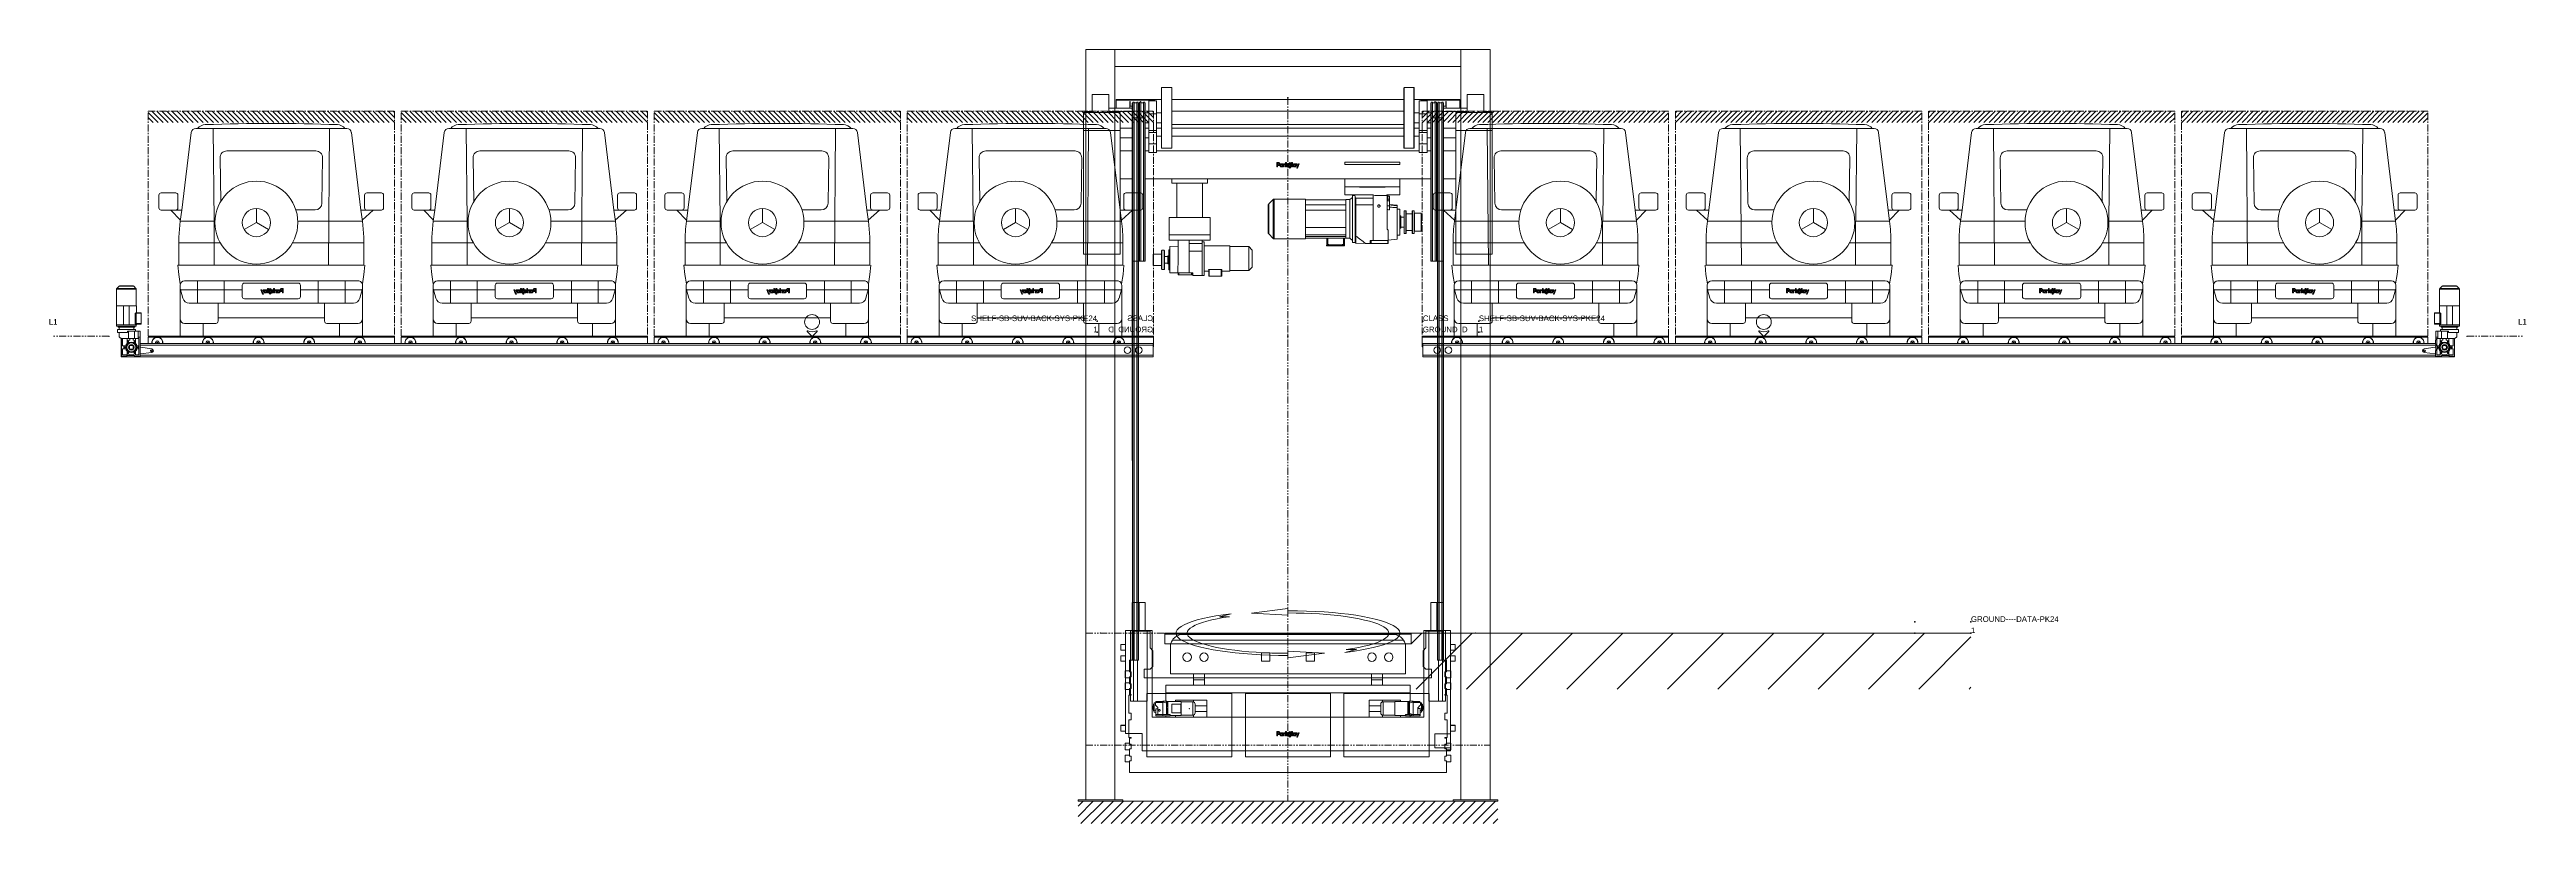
# Model space of a CAD drawing. Header units: inches. Extents: x 1381 to 8971, y 493 to 2599.
# Drawn here: x 6758 to 8971, y 620 to 1311 of the extents above.
import ezdxf
from ezdxf.enums import TextEntityAlignment as Align

# ---------------------------------------------------------------- set-up
doc = ezdxf.new("R2010")
doc.units = ezdxf.units.IN
doc.header["$MEASUREMENT"] = 0
doc.linetypes.add('CENTER', pattern=[10.16, 6.35, -1.27, 1.27, -1.27])
doc.linetypes.add('PHANTOM', pattern=[12.7, 6.35, -1.27, 1.27, -1.27, 1.27, -1.27])
for name, color, linetype in [('PK24-LABEL', 7, 'Continuous'), ('PK24-LOGO', 7, 'Continuous'), ('PK24E', 7, 'Continuous'), ('PK24E-COMP-CAR', 7, 'Continuous'), ('PK24E-DATA', 7, 'Continuous'), ('PK24E-STRUCT-CONCRETE', 7, 'Continuous'), ('PK24E-STRUCT-STEEL', 254, 'Continuous')]:
    doc.layers.add(name, color=color, linetype=linetype)
for name, color, linetype, true_color in [('PK24E-COMP-CAR_ZONE', 250, 'CENTER', 0x383e42), ('PK24E-COMP-PALLET', 132, 'Continuous', 0x00b7c8), ('PK24E-HELPER', 253, 'PHANTOM', 0xa1a1a1), ('PK24E-SYS-LIFT', 31, 'Continuous', 0xffcc5a), ('PK24E-SYS-SHELF', 31, 'Continuous', 0xffcc5a)]:
    doc.layers.add(name, color=color, linetype=linetype, true_color=true_color)
doc.layers.add('PK24E-TTARROW', color=20, linetype='Continuous', lineweight=20, true_color=0xf54b32)
doc.layers.add('PKLABEL', color=7, linetype='Continuous', plot=False)
doc.styles.get("Standard").update_dxf_attribs({"font": 'arial.ttf'})

# ---------------------------------------------------------------- blocks, each defined once
blk = doc.blocks.new('TTARROW---TOP-DECOR-PK24')
at = {"layer": 'PK24E-TTARROW', "lineweight": 5}
for points in [[(0, 90), (0, 80), (-32.5, 89.3), (0, 110), (0, 100, -0.763437), (50.8, -86.1), (61.1, -72.8), (52.1, -73.4, 0.73095)], [(0, -90), (0, -80), (32.5, -89.3), (0, -110), (0, -100, -0.763437), (-50.8, 86.1), (-61.1, 72.8), (-52.1, 73.4, 0.73095)]]:
    blk.add_lwpolyline(points, format="xyb", close=True, dxfattribs=at)
blk = doc.blocks.new('ELIFTTT-TT--BACK-COMP-PKE24')
at = {"layer": 'PK24E-HELPER', "lineweight": 5}
blk.add_point((0, 0), dxfattribs=at)
at = {"layer": 'PK24E-SYS-LIFT', "lineweight": 5}
for p, q in [((-105, -12.3), (-105, -36.5)), ((-103.2, -6.3), (103.2, -6.3)), ((-94, -1.3), (94, -1.3)), ((-23.7, -17.7), (-23.7, -25.2)), ((-16.2, -17.7), (-23.7, -17.7)), ((-16.2, -25.2), (-16.2, -17.7)), ((16.2, -17.7), (16.2, -25.2)), ((23.7, -17.7), (16.2, -17.7)), ((23.7, -25.2), (23.7, -17.7)), ((105, -12.3), (105, -36.5)), ((105, -36.5), (-105, -36.5)), ((-84.5, -41.7), (-84.5, -36.5)), ((-74.5, -41.7), (-84.5, -41.7)), ((-84.5, -46.4), (-84.5, -41.7)), ((-74.5, -36.5), (-74.5, -41.7)), ((-74.5, -41.7), (-74.5, -46.4)), ((-23.7, -25.2), (-16.2, -25.2)), ((16.2, -25.2), (23.7, -25.2)), ((74.5, -41.7), (74.5, -36.5)), ((84.5, -41.7), (74.5, -41.7)), ((74.5, -46.4), (74.5, -41.7)), ((84.5, -36.5), (84.5, -41.7)), ((84.5, -46.4), (84.5, -41.7)), ((-109, -46.4), (-109, -53.2)), ((-109, -46.4), (-84.5, -46.4)), ((109, -53.2), (-109, -53.2)), ((-84.5, -46.4), (-74.5, -46.4)), ((-74.5, -46.4), (-64.9, -46.4)), ((-64.9, -46.4), (64.9, -46.4)), ((64.9, -46.4), (74.5, -46.4)), ((74.5, -46.4), (84.5, -46.4)), ((84.5, -46.4), (109, -46.4)), ((109, -53.2), (109, -46.4))]:
    blk.add_line(p, q, dxfattribs=at)
for centre in [(-90, -21.5), (-75, -21.5), (75, -21.5), (90, -21.5)]:
    blk.add_circle(centre, 3.75, dxfattribs=at)
for centre, radius, start, end in [((-94, -12.3), 11, 146.9443, 180), ((-94, -12.3), 11, 90, 146.9443), ((-85, -10.8), 10, 71.8051, 108.1949), ((-85, -10.8), 9.8, 75.7866, 104.2134), ((-42.5, -10.8), 10, 71.8051, 108.1949), ((-42.5, -10.8), 9.8, 75.7866, 104.2134), ((0, -10.8), 10, 71.8051, 108.1949), ((0, -10.8), 9.8, 75.7866, 104.2134), ((42.5, -10.8), 10, 71.8051, 108.1949), ((42.5, -10.8), 9.8, 75.7866, 104.2134), ((85, -10.8), 10, 71.8051, 108.1949), ((85, -10.8), 9.8, 75.7866, 104.2134), ((94, -12.3), 11, 33.0557, 90), ((94, -12.3), 11, 0, 33.0557)]:
    blk.add_arc(centre, radius, start, end, dxfattribs=at)
blk = doc.blocks.new('LOGO----DECOR-PK24')
at = {"layer": 'PK24-LOGO', "lineweight": 5}
for p, q in [((-10, 2.1), (-8.7, 2.1)), ((-10, -1.6), (-10, 2.1)), ((-9.3, 1.5), (-9.3, 0.1)), ((-8.8, 1.5), (-9.3, 1.5)), ((-9.3, 0.1), (-8.8, 0.1)), ((-8.6, 1.5), (-8.8, 1.5)), ((-8.8, 0.1), (-8.6, 0.1)), ((-8.7, 2.1), (-8.4, 2.1)), ((-8.5, 1.4), (-8.6, 1.5)), ((-8.6, 0.1), (-8.5, 0.2)), ((-8.4, 1.4), (-8.5, 1.4)), ((-8.5, 0.2), (-8.4, 0.2)), ((-8.4, 2.1), (-8.3, 2.1)), ((-8.3, 1.3), (-8.4, 1.4)), ((-8.4, 0.2), (-8.3, 0.3)), ((-8.3, 2.1), (-8.2, 2)), ((-8.2, 1.2), (-8.3, 1.3)), ((-8.3, 0.3), (-8.2, 0.4)), ((-8.2, 2), (-7.9, 1.9)), ((-8.1, 1.1), (-8.2, 1.2)), ((-8.2, 0.4), (-8.1, 0.5)), ((-8.1, 0.9), (-8.1, 1.1)), ((-8.1, 0.8), (-8.1, 0.9)), ((-8.1, 0.7), (-8.1, 0.8)), ((-8.1, 0.5), (-8.1, 0.7)), ((-7.9, 1.9), (-7.7, 1.7)), ((-7.7, 1.7), (-7.6, 1.5)), ((-7.6, 0), (-7.7, -0.2)), ((-7.6, 1.5), (-7.5, 1.3)), ((-7.5, 0.3), (-7.6, 0)), ((-7.5, 1.3), (-7.4, 1.1)), ((-7.4, 0.5), (-7.5, 0.3)), ((-7.4, 1.1), (-7.4, 0.8)), ((-7.4, 0.8), (-7.4, 0.5)), ((-7.2, 0.1), (-7.1, 0.3)), ((-7.2, 0), (-7.2, 0.1)), ((-7.1, 0.3), (-7, 0.5)), ((-7, 0.5), (-6.8, 0.7)), ((-6.8, 0.7), (-6.6, 0.8)), ((-6.6, 0.8), (-6.4, 0.9)), ((-6.4, 0.1), (-6.5, -0.1)), ((-6.4, 0.9), (-6.2, 1)), ((-6.3, 0.2), (-6.4, 0.1)), ((-6.2, 0.2), (-6.3, 0.2)), ((-6.2, 1), (-6, 1)), ((-6.1, 0.3), (-6.2, 0.2)), ((-6, 0.3), (-6.1, 0.3)), ((-6, 1), (-5.7, 1)), ((-5.8, 0.4), (-6, 0.3)), ((-5.7, 0.3), (-5.8, 0.4)), ((-5.7, 1), (-5.5, 0.9)), ((-5.6, 0.3), (-5.7, 0.3)), ((-5.5, 0.2), (-5.6, 0.3)), ((-5.5, 0.9), (-5.4, 0.8)), ((-5.4, 0.2), (-5.5, 0.2)), ((-5.4, 0.8), (-5.2, 0.7)), ((-5.3, 0.1), (-5.4, 0.2)), ((-5.2, -0.1), (-5.3, 0.1)), ((-5.2, 0.7), (-5.2, 1)), ((-5.2, 1), (-4.5, 1)), ((-4.5, 1), (-4.5, -1.6)), ((-3.4, 1), (-4.1, 1)), ((-4.1, 1), (-4.1, -1.6)), ((-3.4, 0.5), (-3.4, 1)), ((-3.3, 0.7), (-3.4, 0.6)), ((-3.4, 0.6), (-3.4, 0.5)), ((-3.4, 0), (-3.3, 0.1)), ((-3.2, 0.8), (-3.3, 0.7)), ((-3.3, 0.1), (-3.2, 0.2)), ((-3.3, 0.1), (-3.3, 0.1)), ((-3.1, 0.8), (-3.2, 0.8)), ((-3.2, 0.2), (-3.1, 0.2)), ((-3, 0.9), (-3.1, 0.8)), ((-3.1, 0.2), (-3, 0.3)), ((-2.9, 0.9), (-3, 0.9)), ((-3, 0.3), (-2.9, 0.3)), ((-2.8, 0.9), (-2.9, 0.9)), ((-2.9, 0.3), (-2.4, 0.3)), ((-2.7, 1), (-2.8, 0.9)), ((-2.4, 1), (-2.7, 1)), ((-2.4, 0.3), (-2.4, 1)), ((-1.4, 2.1), (-2.1, 2.1)), ((-2.1, 2.1), (-2.1, -1.6)), ((-1.4, -1.6), (-1.4, 2.1)), ((-0.4, 1), (-1.4, -0.3)), ((-0.6, -0.3), (0.4, 1)), ((0.4, 1), (-0.4, 1)), ((0.6, 0.4), (0.4, 0.2)), ((0.4, 0.2), (0.4, -0.1)), ((0.7, 0.6), (0.6, 0.4)), ((0.9, 0.8), (0.7, 0.6)), ((0.8, 1.4), (1.6, 2.2)), ((0.8, 1.3), (0.8, 1.4)), ((0.8, 1.2), (0.8, 1.3)), ((0.8, 1.3), (0.8, 1.3)), ((0.9, 1.2), (0.8, 1.2)), ((1.1, 1.3), (0.9, 1.2)), ((0.9, 1.2), (0.9, 1.2)), ((1.1, 0.9), (0.9, 0.8)), ((1.3, 1.4), (1.1, 1.3)), ((1.4, 1), (1.1, 0.9)), ((1.1, 0), (1.2, 0.1)), ((1.1, -0.1), (1.1, 0)), ((1.2, 0.1), (1.3, 0.2)), ((1.5, 1.4), (1.3, 1.4)), ((1.3, 0.2), (1.4, 0.3)), ((1.7, 1), (1.4, 1)), ((1.4, 0.3), (1.5, 0.3)), ((1.7, 1.4), (1.5, 1.4)), ((1.5, 0.3), (1.7, 0.3)), ((1.6, 2.2), (1.7, 2.2)), ((1.7, 2.2), (1.7, 2.2)), ((1.7, 2.2), (2.5, 1.4)), ((1.9, 1.4), (1.7, 1.4)), ((1.9, 1), (1.7, 1)), ((1.7, 0.3), (1.8, 0.3)), ((1.8, 0.3), (1.9, 0.3)), ((2.1, 1.4), (1.9, 1.4)), ((2.2, 0.9), (1.9, 1)), ((1.9, 0.3), (2, 0.2)), ((2, 0.2), (2.1, 0.1)), ((2.3, 1.3), (2.1, 1.4)), ((2.1, 0.1), (2.2, 0)), ((2.4, 0.8), (2.2, 0.9)), ((2.2, 0), (2.3, -0.1)), ((2.4, 1.2), (2.3, 1.3)), ((2.5, 1.2), (2.4, 1.2)), ((2.6, 0.6), (2.4, 0.8)), ((2.5, 1.4), (2.6, 1.3)), ((2.6, 1.3), (2.5, 1.2)), ((2.5, 1.2), (2.5, 1.2)), ((2.6, 1.3), (2.6, 1.3)), ((2.8, 0.4), (2.6, 0.6)), ((2.9, 0.2), (2.8, 0.4)), ((3, -0.1), (2.9, 0.2)), ((3.3, 2.1), (4, 2.1)), ((3.3, -1.6), (3.3, 2.1)), ((4, 2.1), (4, -1.6)), ((4.4, 0.1), (4.5, 0.3)), ((4.4, 0), (4.4, 0.1)), ((4.5, 0.3), (4.6, 0.5)), ((4.6, 0.5), (4.7, 0.7)), ((4.7, 0.7), (4.9, 0.8)), ((4.9, 0.8), (5.1, 0.9)), ((5.1, 0.9), (5.4, 1)), ((5.2, 0.2), (5.1, 0.1)), ((5.1, 0.1), (5.1, -0.1)), ((5.3, 0.2), (5.2, 0.2)), ((5.4, 0.3), (5.3, 0.2)), ((5.4, 1), (5.6, 1)), ((5.6, 0.3), (5.4, 0.3)), ((5.6, 1), (5.8, 1)), ((5.7, 0.4), (5.6, 0.3)), ((5.9, 0.3), (5.7, 0.4)), ((5.8, 1), (6, 0.9)), ((6, 0.3), (5.9, 0.3)), ((6, 0.9), (6.2, 0.8)), ((6.1, 0.2), (6, 0.3)), ((6.2, 0.2), (6.1, 0.2)), ((6.2, 0.8), (6.4, 0.7)), ((6.3, 0.1), (6.2, 0.2)), ((6.3, -0.1), (6.3, 0.1)), ((6.4, 0.7), (6.4, 1)), ((6.4, 1), (7.1, 1)), ((7.1, 1), (7.1, -1.6)), ((8.3, -1.5), (7.3, 1)), ((7.3, 1), (8, 1)), ((8, 1), (8.7, -0.6)), ((10, 1), (8.5, -2.8)), ((8.7, -0.6), (9.3, 1)), ((9.3, 1), (10, 1)), ((-9.3, -1.6), (-10, -1.6)), ((-8.7, -0.5), (-9.3, -0.5)), ((-9.3, -0.5), (-9.3, -1.6)), ((-8.4, -0.5), (-8.7, -0.5)), ((-8.3, -0.5), (-8.4, -0.5)), ((-8.2, -0.4), (-8.3, -0.5)), ((-7.9, -0.3), (-8.2, -0.4)), ((-7.7, -0.2), (-7.9, -0.3)), ((-7.2, -0.2), (-7.2, 0)), ((-7.2, -0.3), (-7.2, -0.2)), ((-7.2, -0.5), (-7.2, -0.3)), ((-7.2, -0.7), (-7.2, -0.5)), ((-7.2, -0.8), (-7.2, -0.7)), ((-7.1, -0.9), (-7.2, -0.8)), ((-7, -1.2), (-7.1, -0.9)), ((-6.8, -1.3), (-7, -1.2)), ((-6.6, -1.5), (-6.8, -1.3)), ((-6.4, -1.6), (-6.6, -1.5)), ((-6.5, -0.1), (-6.5, -0.2)), ((-6.5, -0.2), (-6.5, -0.3)), ((-6.5, -0.3), (-6.5, -0.5)), ((-6.5, -0.5), (-6.5, -0.6)), ((-6.5, -0.6), (-6.4, -0.7)), ((-6.4, -0.7), (-6.3, -0.8)), ((-6.2, -1.6), (-6.4, -1.6)), ((-6.3, -0.8), (-6.2, -0.9)), ((-6.2, -0.9), (-6.1, -1)), ((-6, -1.7), (-6.2, -1.6)), ((-6.1, -1), (-6, -1)), ((-6, -1), (-5.8, -1)), ((-5.7, -1.6), (-6, -1.7)), ((-5.8, -1), (-5.7, -1)), ((-5.7, -1), (-5.6, -1)), ((-5.5, -1.6), (-5.7, -1.6)), ((-5.6, -1), (-5.5, -0.9)), ((-5.5, -0.9), (-5.4, -0.8)), ((-5.4, -1.5), (-5.5, -1.6)), ((-5.4, -0.8), (-5.3, -0.7)), ((-5.2, -1.3), (-5.4, -1.5)), ((-5.3, -0.7), (-5.2, -0.6)), ((-5.2, -0.2), (-5.2, -0.1)), ((-5.2, -0.3), (-5.2, -0.2)), ((-5.2, -0.5), (-5.2, -0.3)), ((-5.2, -0.6), (-5.2, -0.5)), ((-5.2, -1.6), (-5.2, -1.3)), ((-5.2, -1.3), (-5.2, -1.3)), ((-4.5, -1.6), (-5.2, -1.6)), ((-4.1, -1.6), (-3.4, -1.6)), ((-3.4, -0.1), (-3.4, 0)), ((-3.4, -0.2), (-3.4, -0.1)), ((-3.4, -1.6), (-3.4, -0.2)), ((-2.1, -1.6), (-1.4, -1.6)), ((-1.4, -0.3), (-0.4, -1.6)), ((0.4, -1.6), (-0.6, -0.3)), ((-0.4, -1.6), (0.4, -1.6)), ((0.4, -0.1), (0.3, -0.3)), ((0.3, -0.3), (0.4, -0.6)), ((0.4, -0.6), (0.4, -0.9)), ((0.4, -0.9), (0.6, -1.1)), ((0.6, -1.1), (0.7, -1.3)), ((0.7, -1.3), (0.9, -1.4)), ((0.8, -2), (0.8, -1.9)), ((0.8, -1.9), (0.8, -1.9)), ((0.8, -1.9), (0.9, -1.9)), ((1.6, -2.9), (0.8, -2)), ((0.8, -2), (0.8, -2)), ((0.9, -1.4), (1.1, -1.6)), ((0.9, -1.9), (0.9, -1.9)), ((0.9, -1.9), (1.1, -2)), ((1, -0.2), (1.1, -0.1)), ((1, -0.3), (1, -0.2)), ((1, -0.5), (1, -0.3)), ((1.1, -0.6), (1, -0.5)), ((1.1, -0.7), (1.1, -0.6)), ((1.2, -0.8), (1.1, -0.7)), ((1.1, -1.6), (1.4, -1.6)), ((1.1, -2), (1.3, -2)), ((1.3, -0.9), (1.2, -0.8)), ((1.4, -0.9), (1.3, -0.9)), ((1.3, -2), (1.5, -2.1)), ((1.5, -1), (1.4, -0.9)), ((1.4, -1.6), (1.7, -1.7)), ((1.7, -1), (1.5, -1)), ((1.5, -2.1), (1.7, -2.1)), ((1.7, -2.9), (1.6, -2.9)), ((1.8, -1), (1.7, -1)), ((1.7, -1.7), (1.9, -1.6)), ((2.5, -2), (1.7, -2.9)), ((1.7, -2.1), (1.9, -2.1)), ((1.7, -2.9), (1.7, -2.9)), ((1.9, -0.9), (1.8, -1)), ((2, -0.9), (1.9, -0.9)), ((1.9, -1.6), (2.2, -1.6)), ((1.9, -2.1), (2.1, -2)), ((2.1, -0.8), (2, -0.9)), ((2.2, -0.7), (2.1, -0.8)), ((2.1, -2), (2.3, -2)), ((2.3, -0.6), (2.2, -0.7)), ((2.2, -1.6), (2.4, -1.4)), ((2.3, -0.1), (2.3, -0.2)), ((2.3, -0.2), (2.3, -0.3)), ((2.3, -0.3), (2.3, -0.5)), ((2.3, -0.5), (2.3, -0.6)), ((2.3, -2), (2.4, -1.9)), ((2.4, -1.4), (2.6, -1.3)), ((2.4, -1.9), (2.5, -1.9)), ((2.5, -1.9), (2.5, -1.9)), ((2.5, -1.9), (2.6, -1.9)), ((2.6, -2), (2.5, -2)), ((2.6, -1.3), (2.8, -1.1)), ((2.6, -1.9), (2.6, -2)), ((2.8, -1.1), (2.9, -0.9)), ((2.9, -0.9), (3, -0.6)), ((3, -0.3), (3, -0.1)), ((3, -0.6), (3, -0.3)), ((4, -1.6), (3.3, -1.6)), ((4.3, -0.2), (4.4, 0)), ((4.3, -0.3), (4.3, -0.2)), ((4.3, -0.5), (4.3, -0.3)), ((4.4, -0.7), (4.3, -0.5)), ((4.4, -0.8), (4.4, -0.7)), ((4.5, -0.9), (4.4, -0.8)), ((4.6, -1.2), (4.5, -0.9)), ((4.8, -1.3), (4.6, -1.2)), ((4.9, -1.5), (4.8, -1.3)), ((5.2, -1.6), (4.9, -1.5)), ((5.1, -0.1), (5, -0.2)), ((5, -0.2), (5, -0.3)), ((5, -0.3), (5, -0.5)), ((5, -0.5), (5.1, -0.6)), ((5.1, -0.6), (5.1, -0.7)), ((5.1, -0.7), (5.2, -0.8)), ((5.2, -0.8), (5.3, -0.9)), ((5.4, -1.6), (5.2, -1.6)), ((5.3, -0.9), (5.4, -1)), ((5.4, -1), (5.6, -1)), ((5.6, -1.7), (5.4, -1.6)), ((5.6, -1), (5.7, -1)), ((5.8, -1.6), (5.6, -1.7)), ((5.7, -1), (5.9, -1)), ((6, -1.6), (5.8, -1.6)), ((5.9, -1), (6, -1)), ((6, -1), (6.1, -0.9)), ((6.2, -1.5), (6, -1.6)), ((6.1, -0.9), (6.2, -0.8)), ((6.2, -0.8), (6.3, -0.7)), ((6.4, -1.3), (6.2, -1.5)), ((6.4, -0.2), (6.3, -0.1)), ((6.3, -0.6), (6.4, -0.5)), ((6.3, -0.7), (6.3, -0.6)), ((6.4, -0.3), (6.4, -0.2)), ((6.4, -0.5), (6.4, -0.3)), ((6.4, -1.6), (6.4, -1.3)), ((6.4, -1.3), (6.4, -1.3)), ((7.1, -1.6), (6.4, -1.6)), ((7.8, -2.8), (8.3, -1.5)), ((8.5, -2.8), (7.8, -2.8))]:
    blk.add_line(p, q, dxfattribs=at)
blk = doc.blocks.new('ELIFTTT-CHASIS--BACK-COMP-PKE24')
at = {"layer": 'PK24E-HELPER', "lineweight": 5}
blk.add_point((0, 0), dxfattribs=at)
at = {"layer": 'PK24E-SYS-LIFT', "lineweight": 5}
for p, q in [((-145.2, 2.3), (-145.2, -89.6)), ((-145.2, 2.3), (-140.6, 2.3)), ((-140.6, -60.7), (-140.6, 2.3)), ((-139, 2.3), (-140.6, 2.3)), ((-139, 2.3), (-139, -24.3)), ((-139, 2.3), (-138.6, 2.3)), ((-138.6, 2.3), (-138.6, -24.3)), ((-138.6, 2.3), (-137.5, 2.3)), ((-137.5, 2.3), (-137.5, -24.3)), ((-137.5, 2.3), (-135, 2.3)), ((-135, 2.3), (-135, -24.3)), ((-135, 2.3), (-133.9, 2.3)), ((-133.9, 2.3), (-133.9, -24.3)), ((-133.9, 2.3), (-133.6, 2.3)), ((-133.6, 2.3), (-133.6, -24.3)), ((-125.8, 2.3), (-133.6, 2.3)), ((-125.8, -60.7), (-125.8, 2.3)), ((-125.8, 2.3), (-121.2, 2.3)), ((-121.2, -75), (-121.2, 2.3)), ((121.2, 2.3), (121.2, -75)), ((121.2, 2.3), (125.8, 2.3)), ((125.8, -60.7), (125.8, 2.3)), ((133.6, 2.3), (125.8, 2.3)), ((133.6, 2.3), (133.6, -24.3)), ((133.6, 2.3), (133.9, 2.3)), ((133.9, 2.3), (133.9, -24.3)), ((133.9, 2.3), (135, 2.3)), ((135, 2.3), (135, -24.3)), ((135, 2.3), (137.5, 2.3)), ((137.5, 2.3), (137.5, -24.3)), ((137.5, 2.3), (138.6, 2.3)), ((138.6, 2.3), (138.6, -24.3)), ((138.6, 2.3), (139, 2.3)), ((139, 2.3), (139, -24.3)), ((140.6, 2.3), (139, 2.3)), ((140.6, -60.7), (140.6, 2.3)), ((140.6, 2.3), (145.2, 2.3)), ((145.2, 2.3), (145.2, -90)), ((-145.2, -10.2), (-149.2, -10.2)), ((-149.2, -10.2), (-149.2, -10.9)), ((-149.2, -10.9), (-149.2, -15.3)), ((-149.2, -15.3), (-145.2, -15.3)), ((-145.2, -20.2), (-149.2, -20.2)), ((-149.2, -20.2), (-149.2, -25.2)), ((149.2, -10.2), (145.2, -10.2)), ((145.2, -15.3), (149.2, -15.3)), ((149.2, -20.2), (145.2, -20.2)), ((149.2, -10.2), (149.2, -15.3)), ((149.2, -20.2), (149.2, -25.2)), ((-149.2, -25.2), (-145.2, -25.2)), ((-139, -24.3), (-138.6, -24.3)), ((-138.6, -24.3), (-137.5, -24.3)), ((-138, -24.3), (-138, -60.7)), ((-138, -24.3), (-134.5, -24.3)), ((-137.5, -24.3), (-135, -24.3)), ((-135, -24.3), (-133.9, -24.3)), ((-134.5, -60.7), (-134.5, -24.3)), ((-133.9, -24.3), (-133.6, -24.3)), ((133.6, -24.3), (133.9, -24.3)), ((133.9, -24.3), (135, -24.3)), ((134.5, -24.3), (134.5, -60.7)), ((134.5, -24.3), (138, -24.3)), ((135, -24.3), (137.5, -24.3)), ((137.5, -24.3), (138.6, -24.3)), ((138, -60.7), (138, -24.3)), ((138.6, -24.3), (139, -24.3)), ((145.2, -25.2), (149.2, -25.2)), ((-140.6, -60.7), (-125.8, -60.7)), ((-120.7, -65.5), (-121.2, -65.5)), ((-120.6, -65.3), (-120.7, -65.3)), ((-120.7, -67.6), (-120.7, -65.3)), ((-120.1, -65.3), (-120.6, -65.3)), ((-120.6, -65.3), (-120.6, -67.8)), ((-119.4, -63.5), (-120.1, -63.5)), ((-120.1, -68.7), (-120.1, -63.5)), ((-118.3, -62.2), (-119.4, -62.3)), ((-119.4, -69.2), (-119.4, -62.3)), ((-118.3, -62), (-117.9, -62)), ((-118.3, -64.3), (-118.3, -62)), ((-117.6, -61), (-117.9, -61.3)), ((-117.9, -61.3), (-117.9, -62)), ((-111.9, -61.3), (-117.9, -61.3)), ((-117.9, -62), (-117.6, -62)), ((-117.6, -61), (-111.9, -61)), ((-116.7, -62), (-117.6, -62)), ((-116.7, -62), (-116.6, -62)), ((-116.6, -62), (-111.9, -62)), ((-111.7, -61.3), (-111.9, -61)), ((-111.7, -61), (-111.9, -61)), ((-111.9, -61), (-111.9, -61)), ((-111.9, -61.3), (-111.7, -61.3)), ((-111.9, -62), (-111.7, -62)), ((-111.7, -61), (-111.7, -60.8)), ((-108.5, -60.9), (-111.7, -60.8)), ((-109.9, -61.9), (-111.7, -61.3)), ((-111.7, -72.7), (-111.7, -61.6)), ((-111.7, -61.6), (-109.9, -61.9)), ((-109, -53.2), (-109, -60.8)), ((-109, -53.2), (109, -53.2)), ((-108.5, -62.5), (-108.5, -60.9)), ((-108.5, -60.9), (-108.4, -60.9)), ((-108.4, -60.9), (-108, -61.3)), ((-108.4, -72.7), (-108.4, -62.7)), ((-108.4, -62.7), (-108, -62.9)), ((-107.4, -61.1), (-108.2, -61.1)), ((-108, -61.3), (-108, -62.9)), ((-108, -62.9), (-108, -64.3)), ((-107.4, -72.7), (-107.4, -61.1)), ((-95.3, -61.2), (-107.2, -61.2)), ((-107.2, -72.7), (-107.2, -61.2)), ((-103.7, -70.8), (-103.7, -63.9)), ((-96.3, -63.4), (-103.2, -63.4)), ((-100.5, -61.2), (-100.5, -60)), ((-100.5, -60), (-84.5, -60)), ((-95.8, -70.8), (-95.8, -63.9)), ((-95.3, -73.5), (-95.3, -61.2)), ((-85.1, -61.3), (-95.3, -61.3)), ((-85.1, -73.4), (-85.1, -61.3)), ((-84.5, -60), (-72.5, -60)), ((-84.5, -61.4), (-84.5, -60)), ((-82.9, -63.5), (-82.9, -71.2)), ((-72.5, -65), (-82.9, -65)), ((-72.5, -60), (-72.5, -65)), ((-72.5, -65), (-72.5, -70)), ((72.5, -60), (84.5, -60)), ((72.5, -65), (72.5, -60)), ((82.9, -65), (72.5, -65)), ((72.5, -65), (72.5, -70)), ((82.9, -67.4), (82.9, -63.5)), ((84.5, -60), (84.5, -61.4)), ((84.5, -60), (100.5, -60)), ((95.3, -61.3), (85.1, -61.3)), ((85.1, -61.3), (85.1, -67.4)), ((107.2, -61.2), (95.3, -61.2)), ((95.3, -61.2), (95.3, -67.4)), ((100.5, -60), (100.5, -61.2)), ((107.2, -61.2), (107.2, -72.7)), ((108.2, -61.1), (107.4, -61.1)), ((107.4, -61.1), (107.4, -67.4)), ((108.4, -60.9), (108, -61.3)), ((108, -62.9), (108, -61.3)), ((108.4, -62.7), (108, -62.9)), ((108, -64.3), (108, -62.9)), ((108.4, -60.9), (108.5, -60.9)), ((108.4, -62.7), (108.4, -72.7)), ((111.7, -60.8), (108.5, -60.9)), ((108.5, -60.9), (108.5, -62.5)), ((109, -60.8), (109, -53.2)), ((109.9, -61.9), (111.7, -61.3)), ((111.7, -61.6), (109.9, -61.9)), ((111.7, -60.8), (111.7, -61)), ((111.7, -61), (111.9, -61)), ((111.7, -61.3), (111.9, -61)), ((111.9, -61.3), (111.7, -61.3)), ((111.7, -61.6), (111.7, -72.7)), ((111.7, -62), (111.9, -62)), ((111.9, -61), (117.6, -61)), ((117.9, -61.3), (111.9, -61.3)), ((111.9, -62), (116.6, -62)), ((116.6, -62), (116.7, -62)), ((117.6, -62), (116.7, -62)), ((117.9, -61.3), (117.6, -61)), ((117.6, -62), (117.9, -62)), ((117.9, -61.3), (117.9, -62)), ((117.9, -62), (118.3, -62)), ((118.3, -62), (118.3, -64.3)), ((119.4, -62.3), (118.3, -62.2)), ((119.4, -62.3), (119.4, -69)), ((120.1, -63.5), (119.4, -63.5)), ((120.1, -63.5), (120.1, -68.5)), ((120.6, -65.3), (120.1, -65.3)), ((120.7, -65.3), (120.6, -65.3)), ((120.6, -66.5), (120.6, -65.3)), ((120.7, -65.3), (120.7, -66.5)), ((121.2, -65.5), (120.7, -65.5)), ((125.8, -60.7), (140.6, -60.7)), ((-145.2, -82.1), (-149.2, -82.1)), ((-149.2, -82.1), (-149.2, -82.5)), ((-145.2, -82.5), (-149.2, -82.5)), ((-149.2, -82.5), (-149.2, -87.5)), ((-149.2, -87.5), (-145.2, -87.5)), ((-121.2, -67.5), (-120.7, -67.5)), ((121.2, -75), (-121.2, -75)), ((-120.7, -67.6), (-120.6, -67.8)), ((-120.6, -67.8), (-120.1, -67.8)), ((-120.1, -68.7), (-120.1, -69.4)), ((-120.1, -68.7), (-119.4, -68.7)), ((-119.4, -69.4), (-120.1, -69.4)), ((-120.1, -69.5), (-120.1, -69.4)), ((-120.1, -69.5), (-119.4, -69.5)), ((-118.1, -69.3), (-119.4, -69.2)), ((-119.4, -69.4), (-119.4, -70.7)), ((-119.4, -70.7), (-118.1, -70.8)), ((-119.4, -70.7), (-118.1, -70.8)), ((-119.4, -70.7), (-119.4, -70.7)), ((-118.1, -67.5), (-118.1, -72.7)), ((-118.1, -74), (-118.1, -72.7)), ((-117.9, -74), (-118.1, -74)), ((-117.9, -72.7), (-111.7, -72.6)), ((-117.9, -72.7), (-117.9, -74)), ((-117.9, -74), (-111.7, -74)), ((-116.1, -72.7), (-116.1, -66.8)), ((-114.9, -68.3), (-114.9, -68.3)), ((-114.9, -69.7), (-114.9, -69.7)), ((-108.4, -72.7), (-111.7, -72.7)), ((-111.7, -74), (-111.7, -72.7)), ((-105.2, -74), (-111.7, -74)), ((-109, -74), (-109, -75)), ((-108.4, -72.7), (-108.4, -72.7)), ((-105.2, -72.7), (-108.4, -72.7)), ((-108, -68.9), (-108, -72.7)), ((-105.2, -74), (-105.2, -72.7)), ((-105.1, -74), (-105.2, -74)), ((-105.1, -72.7), (-105.1, -74)), ((-105.1, -73.5), (-95.3, -73.5)), ((-96.3, -71.3), (-103.2, -71.3)), ((-100.5, -75), (-100.5, -73.5)), ((-95.3, -73.4), (-85.1, -73.4)), ((-84.5, -75), (-84.5, -73.3)), ((-82.9, -70), (-72.5, -70)), ((-72.5, -70), (-72.5, -75)), ((72.5, -75), (72.5, -70)), ((72.5, -70), (82.9, -70)), ((82.9, -71.2), (82.9, -67.4)), ((84.5, -73.3), (84.5, -75)), ((85.1, -67.4), (85.1, -73.4)), ((85.1, -73.4), (95.3, -73.4)), ((95.3, -67.4), (95.3, -73.5)), ((95.3, -73.5), (105.1, -73.5)), ((100.5, -73.5), (100.5, -75)), ((105.1, -74), (105.1, -72.7)), ((105.2, -74), (105.1, -74)), ((105.2, -72.7), (105.2, -74)), ((105.2, -72.7), (108.4, -72.7)), ((111.7, -74), (105.2, -74)), ((107.4, -67.4), (107.4, -72.7)), ((108, -72.7), (108, -68.9)), ((108.4, -72.7), (108.9, -72.7)), ((108.4, -72.7), (108.4, -72.7)), ((109, -75), (109, -74)), ((110.3, -72.7), (111.7, -72.7)), ((117.9, -72.7), (111.7, -72.6)), ((111.7, -72.7), (111.7, -74)), ((111.7, -74), (117.9, -74)), ((116.1, -66.8), (116.1, -72.7)), ((117.9, -74), (117.9, -72.7)), ((118.1, -74), (117.9, -74)), ((118.1, -72.7), (118.1, -67.1)), ((119.4, -69), (118.1, -69.1)), ((118.1, -70.8), (119.4, -70.7)), ((118.1, -70.7), (119.4, -70.7)), ((118.1, -72.7), (118.1, -74)), ((119.4, -68.5), (120.1, -68.5)), ((120.1, -69.4), (119.4, -69.4)), ((119.4, -70.7), (119.4, -69.4)), ((119.4, -69.5), (120.1, -69.5)), ((119.4, -70.7), (119.4, -70.7)), ((120.1, -67.8), (120.6, -67.8)), ((120.1, -69.4), (120.1, -68.5)), ((120.1, -69.4), (120.1, -69.5)), ((120.6, -67.8), (120.6, -66.5)), ((120.6, -67.8), (120.7, -67.6)), ((120.7, -66.5), (120.7, -67.6)), ((120.7, -67.5), (121.2, -67.5)), ((149.2, -82.1), (145.2, -82.1)), ((149.2, -82.5), (145.2, -82.5)), ((145.2, -87.5), (149.2, -87.5)), ((149.2, -82.1), (149.2, -82.5)), ((149.2, -82.5), (149.2, -87.5)), ((-130.3, -89.6), (-145.2, -89.6)), ((-130.3, -105), (-130.3, -89.6)), ((-130.3, -105), (145.2, -105)), ((131.3, -90), (131.3, -102.5)), ((145.2, -90), (131.3, -90)), ((131.3, -102.5), (145.2, -102.5)), ((145.2, -102.5), (145.2, -90)), ((145.2, -102.5), (145.2, -105))]:
    blk.add_line(p, q, dxfattribs=at)
at = {"layer": 'PK24E-SYS-LIFT', "lineweight": 5, "flags": 128}
for points in [[(-118.3, -64.4), (-117.6, -65), (-116.9, -65.7), (-116.2, -66.4)], [(116.2, -66.4), (116.9, -65.7), (117.6, -65), (118.3, -64.4)], [(-118.1, -72.7), (-118, -72.7), (-118, -72.7), (-118, -72.7), (-118, -72.7), (-118, -72.7), (-117.9, -72.7), (-117.9, -72.7), (-117.9, -72.7)], [(-105.2, -72.7), (-105.2, -72.7), (-105.2, -72.7), (-105.1, -72.7), (-105.1, -72.7), (-105.1, -72.7), (-105.1, -72.7), (-105.1, -72.7), (-105.1, -72.7)], [(105.1, -72.7), (105.1, -72.7), (105.1, -72.7), (105.1, -72.7), (105.1, -72.7), (105.1, -72.7), (105.2, -72.7), (105.2, -72.7), (105.2, -72.7)], [(117.9, -72.7), (117.9, -72.7), (117.9, -72.7), (118, -72.7), (118, -72.7), (118, -72.7), (118, -72.7), (118, -72.7), (118.1, -72.7)]]:
    blk.add_lwpolyline(points, dxfattribs=at)
at = {"layer": 'PK24E-SYS-LIFT', "lineweight": 5}
for centre, radius, start, end in [((-107.4, -61.3), 0.2, 30, 90), ((-103.2, -63.9), 0.5, 90, 180), ((-96.3, -63.9), 0.5, 0, 90), ((-85.1, -63.5), 2.2, 0, 90), ((85.1, -63.5), 2.2, 90, 180), ((107.4, -61.3), 0.2, 90, 150), ((-103.2, -70.8), 0.5, 180, 270), ((-96.3, -70.8), 0.5, 270, 0), ((-85.1, -71.2), 2.2, 270, 0), ((85.1, -71.2), 2.2, 180, 270), ((109.6, -72.8), 0.7, 171.6392, 8.2888)]:
    blk.add_arc(centre, radius, start, end, dxfattribs=at)
for centre, major_axis, ratio, start_param, end_param in [((-27.6, -69), (106.4, -23.6), 0.150741, 3.862325, 3.882718), ((-85.5, -70.1), (28.1, -28.1), 0.326919, 4.134793, 4.142283), ((85.5, -70.1), (28.1, 28.1), 0.326934, 5.282504, 5.289995), ((27.6, -69), (106.4, 23.6), 0.150747, 5.542083, 5.562483), ((-88, -67.4), (-0.161, 0), 0.994522, 3.141593, 6.283185), ((-88, -67.4), (-0.161, 0), 0.994522, 0, 3.141593)]:
    blk.add_ellipse(centre, major_axis=major_axis, ratio=ratio, start_param=start_param, end_param=end_param, dxfattribs=at)
for points, knots in [([(-121.2, -65.5), (-121.2, -65.5), (-121.2, -65.5), (-121.2, -65.5), (-121.2, -65.5)], [0, 0, 0, 0, 0.460988, 1, 1, 1, 1]), ([(-118.3, -64.3), (-118.3, -64.3), (-118.3, -64.3), (-118.3, -64.4), (-118.3, -64.4)], [0, 0, 0, 0, 0.487803, 1, 1, 1, 1]), ([(-108, -64.3), (-108.1, -64.5), (-108.2, -64.8), (-108.3, -65.3), (-108.3, -65.9), (-108.4, -66.3), (-108.4, -66.8), (-108.3, -67.3), (-108.2, -67.9), (-108.1, -68.4), (-108, -68.7), (-108, -68.9)], [0, 0, 0, 0, 0.128215, 0.244927, 0.36199, 0.478667, 0.540522, 0.659754, 0.7794, 0.898676, 1, 1, 1, 1]), ([(108, -68.9), (108, -68.7), (108.1, -68.4), (108.2, -68), (108.3, -67.5), (108.4, -66.9), (108.4, -66.3), (108.3, -65.8), (108.3, -65.3), (108.1, -64.7), (108, -64.4), (108, -64.3)], [0, 0, 0, 0, 0.093727, 0.187447, 0.304057, 0.421027, 0.537611, 0.654202, 0.771179, 0.88781, 1, 1, 1, 1]), ([(118.3, -64.4), (118.3, -64.4), (118.3, -64.3), (118.3, -64.3), (118.3, -64.3)], [0, 0, 0, 0, 0.485402, 1, 1, 1, 1]), ([(121.2, -65.5), (121.2, -65.5), (121.2, -65.5), (121.2, -65.5), (121.2, -65.5)], [0, 0, 0, 0, 0.603183, 1, 1, 1, 1]), ([(-118.1, -67.5), (-117.7, -67.5), (-117.1, -67.6), (-116.4, -67.7), (-116.1, -67.8)], [0, 0, 0, 0, 0.499807, 1, 1, 1, 1]), ([(-116.2, -66.4), (-116.2, -66.4), (-116.1, -66.5), (-116.1, -66.7), (-116.1, -66.7), (-116.1, -66.8)], [0, 0, 0, 0, 0.432931, 0.865827, 1, 1, 1, 1]), ([(-114.4, -69.5), (-114.3, -69.4), (-114.2, -69.3), (-114.2, -69), (-114.2, -68.7), (-114.4, -68.5), (-114.6, -68.3), (-114.9, -68.3), (-115.2, -68.3), (-115.4, -68.5), (-115.6, -68.7), (-115.6, -69), (-115.6, -69.3), (-115.4, -69.5), (-115.2, -69.7), (-114.9, -69.7), (-114.6, -69.7), (-114.5, -69.6), (-114.4, -69.5)], [0, 0, 0, 0, 0.062566, 0.125038, 0.187434, 0.24981, 0.31224, 0.374781, 0.437368, 0.499881, 0.562323, 0.624738, 0.687185, 0.749701, 0.812262, 0.874783, 0.937283, 1, 1, 1, 1]), ([(-115.6, -69.1), (-115.6, -69.1), (-115.6, -69.2), (-115.6, -69.3), (-115.4, -69.5), (-115.2, -69.7), (-115, -69.7), (-114.7, -69.7), (-114.5, -69.6), (-114.4, -69.5), (-114.4, -69.5)], [0, 0, 0, 0, 0.009492, 0.159033, 0.308619, 0.458172, 0.607654, 0.757049, 0.906315, 1, 1, 1, 1]), ([(-114.4, -69.5), (-114.3, -69.4), (-114.2, -69.3), (-114.2, -69.1), (-114.2, -69), (-114.2, -69)], [0, 0, 0, 0, 0.428391, 0.856759, 1, 1, 1, 1]), ([(-114.2, -68.9), (-114.2, -68.9), (-114.2, -68.8), (-114.2, -68.7), (-114.3, -68.6), (-114.3, -68.6)], [0, 0, 0, 0, 0.070856, 0.930416, 1, 1, 1, 1]), ([(-87.8, -67.4), (-87.8, -67.3), (-87.8, -67.3), (-87.8, -67.3), (-87.9, -67.2), (-87.9, -67.2), (-88, -67.2), (-88, -67.2), (-88.1, -67.2), (-88.1, -67.3), (-88.1, -67.3), (-88.1, -67.4), (-88.1, -67.4)], [0, 0, 0, 0, 0.106425, 0.212833, 0.319705, 0.427399, 0.535627, 0.64388, 0.751778, 0.859172, 0.966191, 1, 1, 1, 1]), ([(-88.1, -67.4), (-88.1, -67.4), (-88.1, -67.4), (-88.1, -67.4), (-88.1, -67.5), (-88, -67.5), (-88, -67.5), (-87.9, -67.5), (-87.9, -67.5), (-87.8, -67.4), (-87.8, -67.4), (-87.8, -67.4), (-87.8, -67.4)], [0, 0, 0, 0, 0.073306, 0.180029, 0.286864, 0.393943, 0.501463, 0.609456, 0.717734, 0.825837, 0.93326, 1, 1, 1, 1]), ([(108.9, -72.7), (108.9, -72.6), (109, -72.5), (109.1, -72.3), (109.3, -72.1), (109.5, -72.1), (109.8, -72.1), (110, -72.2), (110.2, -72.4), (110.3, -72.6), (110.3, -72.7), (110.3, -72.7)], [0, 0, 0, 0, 0.117772, 0.236457, 0.354983, 0.473308, 0.591474, 0.709516, 0.827502, 0.945535, 1, 1, 1, 1]), ([(110.3, -72.7), (110.3, -72.6), (110.2, -72.5), (110.1, -72.3), (109.9, -72.1), (109.6, -72.1), (109.4, -72.1), (109.1, -72.3), (109, -72.5), (108.9, -72.6), (108.9, -72.7)], [0, 0, 0, 0, 0.125156, 0.250057, 0.375054, 0.500102, 0.625161, 0.750187, 0.875143, 1, 1, 1, 1]), ([(110.3, -72.7), (110.3, -72.6), (110.2, -72.5), (110.1, -72.3), (109.9, -72.1), (109.7, -72.1), (109.6, -72.1)], [0, 0, 0, 0, 0.250296, 0.50008, 0.750058, 1, 1, 1, 1]), ([(116.1, -66.8), (116.1, -66.7), (116.1, -66.6), (116.2, -66.5), (116.2, -66.4), (116.2, -66.4)], [0, 0, 0, 0, 0.43316, 0.866317, 1, 1, 1, 1]), ([(116.1, -67.5), (116.4, -67.4), (117.1, -67.3), (117.7, -67.2), (118.1, -67.1)], [0, 0, 0, 0, 0.499771, 1, 1, 1, 1])]:
    blk.add_open_spline(points, degree=3, knots=knots, dxfattribs=at)
at = {"layer": 'PK24-LOGO', "linetype": 'Continuous', "lineweight": 5}
blk.add_blockref('LOGO----DECOR-PK24', (0, -90), dxfattribs=at)
blk = doc.blocks.new('ELIFTTT---BACK-COMP-PKE24')
for name in ['ELIFTTT-CHASIS--BACK-COMP-PKE24', 'ELIFTTT-TT--BACK-COMP-PKE24']:
    blk.add_blockref(name, (0, 0))
at = {"yscale": 0.2}
blk.add_blockref('TTARROW---TOP-DECOR-PK24', (0, 0), dxfattribs=at)
blk = doc.blocks.new('ELIFT-DU--BACK-COMP-PKE24')
at = {"layer": 'PK24E-SYS-LIFT', "linetype": 'Continuous', "lineweight": 5}
for p, q in [((-103.6, 182.2), (-112.8, 182.2)), ((-112.8, 182.2), (-112.8, 128.1)), ((-103.6, 182.2), (-103.6, 128.1)), ((103.6, 128.3), (103.6, 181.9)), ((112.5, 182.2), (103.8, 182.2)), ((103.8, 182.2), (103.8, 128.1)), ((112.5, 128.1), (112.5, 182.2)), ((112.8, 181.9), (112.8, 128.3)), ((-150, 159.9), (-182.5, 159.9)), ((-182.5, 159.9), (-182.5, 143.9)), ((-181.5, 159.9), (-181.5, 160.9)), ((-175, 160.9), (-181.5, 160.9)), ((-175, 175.9), (-160, 175.9)), ((-175, 175.9), (-175, 160.9)), ((-160, 175.9), (-160, 160.9)), ((-141.3, 163.8), (-160, 163.8)), ((-153.5, 160.9), (-160, 160.9)), ((-153.5, 171.5), (-153.5, 170.9)), ((-112.8, 171.5), (-153.5, 171.5)), ((-153.5, 170.9), (-119.1, 170.9)), ((-153.5, 170.9), (-153.5, 163.8)), ((-153.5, 159.9), (-153.5, 160.9)), ((-139, 160.9), (-153.5, 160.9)), ((-150, 143.9), (-150, 159.9)), ((-141.3, 169.8), (-141.3, 163.8)), ((-141.3, 169.8), (-141, 169.8)), ((-141.3, 163.8), (-139, 163.8)), ((-141, 165.6), (-141, 169.8)), ((-141, 165.6), (-139, 165.6)), ((-138.6, 168.1), (-139, 168.1)), ((-139, 168.1), (-139, 155.1)), ((-139, 155.1), (-139, 27.2)), ((-139, 155.1), (-138.6, 155.1)), ((-138.6, 169), (-138.6, 155.1)), ((-137.5, 169), (-138.6, 169)), ((-138.6, 155.1), (-138.6, 27.2)), ((-138.6, 155.1), (-137.5, 155.1)), ((-137.5, 169), (-137.5, 155.1)), ((-135, 168.6), (-137.5, 168.6)), ((-137.5, 155.1), (-137.5, 27.2)), ((-137.5, 155.1), (-135, 155.1)), ((-133.9, 169), (-135, 169)), ((-135, 169), (-135, 155.1)), ((-135, 155.1), (-135, 27.2)), ((-135, 155.1), (-133.9, 155.1)), ((-133.9, 169), (-133.9, 155.1)), ((-133.6, 168.1), (-133.9, 168.1)), ((-133.9, 155.1), (-133.9, 27.2)), ((-133.9, 155.1), (-133.6, 155.1)), ((-133.6, 168.1), (-133.6, 155.1)), ((-133.6, 165.6), (-132.9, 165.6)), ((-132.9, 165.2), (-133.6, 165.2)), ((-133.6, 155.1), (-133.6, 27.2)), ((-132.6, 168.1), (-132.9, 168.1)), ((-132.9, 168.1), (-132.9, 155.1)), ((-132.9, 155.1), (-132.6, 155.1)), ((-132.9, 155.1), (-132.9, 27.2)), ((-131.5, 169), (-132.6, 169)), ((-132.6, 169), (-132.6, 155.1)), ((-132.6, 155.1), (-131.5, 155.1)), ((-132.6, 155.1), (-132.6, 27.2)), ((-131.6, 169), (-131.6, 169.8)), ((-131.6, 169.8), (-131.3, 169.8)), ((-131.5, 169), (-131.5, 155.1)), ((-129, 168.6), (-131.5, 168.6)), ((-131.5, 155.1), (-131.5, 27.2)), ((-131.5, 155.1), (-129, 155.1)), ((-131.3, 169.8), (-131.3, 168.6)), ((-127.9, 169), (-129, 169)), ((-129, 169), (-129, 155.1)), ((-129, 155.1), (-127.9, 155.1)), ((-129, 155.1), (-129, 27.2)), ((-127.9, 169), (-127.9, 155.1)), ((-127.6, 168.1), (-127.9, 168.1)), ((-127.9, 155.1), (-127.9, 27.2)), ((-127.9, 155.1), (-127.6, 155.1)), ((-127.6, 168.1), (-127.6, 155.1)), ((-124.2, 159.7), (-127.6, 159.7)), ((-127.6, 155.1), (-127.6, 27.2)), ((-117.3, 170.4), (-124.2, 170.4)), ((-124.2, 158.8), (-124.2, 170.4)), ((-117.3, 158.8), (-124.2, 158.8)), ((-124.2, 143.9), (-124.2, 158.8)), ((-119.1, 170.9), (-119.1, 170.4)), ((-117.3, 158.8), (-117.3, 170.4)), ((-112.8, 159.7), (-117.3, 159.7)), ((-117.3, 143.9), (-117.3, 158.8)), ((103.6, 171.5), (-103.6, 171.5)), ((103.6, 161.1), (-103.6, 161.1)), ((153.5, 171.5), (112.8, 171.5)), ((117.3, 159.7), (112.8, 159.7)), ((124.2, 170.4), (117.3, 170.4)), ((117.3, 158.8), (117.3, 170.4)), ((117.3, 158.8), (124.2, 158.8)), ((117.3, 143.9), (117.3, 158.8)), ((153.5, 170.9), (119.1, 170.9)), ((119.1, 170.9), (119.1, 170.4)), ((124.2, 158.8), (124.2, 170.4)), ((127.6, 159.7), (124.2, 159.7)), ((124.2, 143.9), (124.2, 158.8)), ((127.9, 168.1), (127.6, 168.1)), ((127.6, 168.1), (127.6, 155.1)), ((127.6, 155.1), (127.9, 155.1)), ((127.6, 155.1), (127.6, 27.2)), ((129, 169), (127.9, 169)), ((127.9, 169), (127.9, 155.1)), ((127.9, 155.1), (127.9, 27.2)), ((127.9, 155.1), (129, 155.1)), ((129, 169), (129, 155.1)), ((131.5, 168.6), (129, 168.6)), ((129, 155.1), (129, 27.2)), ((129, 155.1), (131.5, 155.1)), ((131.2, 169.8), (131.2, 168.6)), ((131.6, 169.8), (131.2, 169.8)), ((132.6, 169), (131.5, 169)), ((131.5, 169), (131.5, 155.1)), ((131.5, 155.1), (131.5, 27.2)), ((131.5, 155.1), (132.6, 155.1)), ((131.6, 169), (131.6, 169.8)), ((132.6, 169), (132.6, 155.1)), ((132.9, 168.1), (132.6, 168.1)), ((132.6, 155.1), (132.6, 27.2)), ((132.6, 155.1), (132.9, 155.1)), ((132.9, 168.1), (132.9, 155.1)), ((133.6, 165.6), (132.9, 165.6)), ((133.6, 165.2), (132.9, 165.2)), ((132.9, 155.1), (132.9, 27.2)), ((133.9, 168.1), (133.6, 168.1)), ((133.6, 168.1), (133.6, 155.1)), ((133.6, 155.1), (133.6, 27.2)), ((133.6, 155.1), (133.9, 155.1)), ((135, 169), (133.9, 169)), ((133.9, 169), (133.9, 155.1)), ((133.9, 155.1), (135, 155.1)), ((133.9, 155.1), (133.9, 27.2)), ((135, 169), (135, 155.1)), ((137.5, 168.6), (135, 168.6)), ((135, 155.1), (135, 27.2)), ((135, 155.1), (137.5, 155.1)), ((137.5, 169), (137.5, 155.1)), ((138.6, 169), (137.5, 169)), ((137.5, 155.1), (138.6, 155.1)), ((137.5, 155.1), (137.5, 27.2)), ((138.6, 169), (138.6, 155.1)), ((138.9, 168.1), (138.6, 168.1)), ((138.6, 155.1), (138.6, 27.2)), ((138.6, 155.1), (138.9, 155.1)), ((138.9, 168.1), (138.9, 155.1)), ((141, 165.6), (138.9, 165.6)), ((141.3, 163.8), (138.9, 163.8)), ((138.9, 160.9), (153.5, 160.9)), ((138.9, 155.1), (138.9, 27.2)), ((141, 165.6), (141, 169.8)), ((141.3, 169.8), (141, 169.8)), ((141.3, 169.8), (141.3, 163.8)), ((141.3, 163.8), (160, 163.8)), ((182.5, 159.9), (150, 159.9)), ((150, 159.9), (150, 143.9)), ((153.5, 171.5), (153.5, 170.9)), ((153.5, 170.9), (153.5, 163.8)), ((153.5, 159.9), (153.5, 160.9)), ((153.5, 160.9), (160, 160.9)), ((175, 175.9), (160, 175.9)), ((160, 175.9), (160, 160.9)), ((175, 175.9), (175, 160.9)), ((175, 160.9), (181.5, 160.9)), ((181.5, 159.9), (181.5, 160.9)), ((182.5, 143.9), (182.5, 159.9)), ((-182.5, 33.5), (-182.5, 143.9)), ((-182.5, 143.9), (-150, 143.9)), ((-150, 145.9), (-139, 145.9)), ((-150, 33.5), (-150, 143.9)), ((-139, 137.4), (-150, 137.4)), ((-133.6, 145.1), (-132.9, 145.1)), ((-132.9, 137.4), (-133.6, 137.4)), ((-127.6, 150.6), (-124.2, 150.6)), ((-127.6, 145.9), (-124.2, 145.9)), ((-124.2, 137.4), (-127.6, 137.4)), ((-117.3, 143.9), (-124.2, 143.9)), ((-124.2, 143.9), (-124.2, 142.1)), ((-117.3, 142.1), (-124.2, 142.1)), ((-124.2, 142.1), (-124.2, 132)), ((-117.3, 150.6), (-112.8, 150.6)), ((-112.8, 145.9), (-117.3, 145.9)), ((-117.3, 143.9), (-117.3, 142.1)), ((-117.3, 142.1), (-117.3, 132)), ((-112.8, 138.9), (-117.3, 138.9)), ((-103.6, 149.2), (103.6, 149.2)), ((103.6, 145.9), (-103.6, 145.9)), ((103.6, 138.9), (-103.6, 138.9)), ((112.8, 150.6), (117.3, 150.6)), ((117.3, 145.9), (112.8, 145.9)), ((117.3, 138.9), (112.8, 138.9)), ((117.3, 143.9), (124.2, 143.9)), ((117.3, 143.9), (117.3, 142.1)), ((117.3, 142.1), (124.2, 142.1)), ((117.3, 142.1), (117.3, 132)), ((124.2, 150.6), (127.6, 150.6)), ((127.6, 145.9), (124.2, 145.9)), ((124.2, 143.9), (124.2, 142.1)), ((124.2, 142.1), (124.2, 132)), ((124.2, 137.4), (127.6, 137.4)), ((132.9, 145.1), (133.6, 145.1)), ((132.9, 137.4), (133.6, 137.4)), ((150, 145.9), (138.9, 145.9)), ((138.9, 137.4), (150, 137.4)), ((150, 143.9), (182.5, 143.9)), ((150, 33.5), (150, 143.9)), ((182.5, 33.5), (182.5, 143.9)), ((-150, 125.7), (-139, 125.7)), ((-133.6, 125.7), (-132.9, 125.7)), ((-127.6, 125.7), (-124.2, 125.7)), ((-117.3, 132), (-124.2, 132)), ((-124.2, 132), (-124.2, 124.3)), ((-117.3, 124.3), (-124.2, 124.3)), ((-117.3, 132), (-117.3, 124.3)), ((-117.3, 125.7), (117.3, 125.7)), ((-112.8, 128.1), (-103.6, 128.1)), ((50.8, 115.6), (50.8, 113.5)), ((50.8, 115.6), (99.8, 115.6)), ((50.8, 113.5), (99.8, 113.5)), ((99.8, 115.6), (99.8, 113.5)), ((103.8, 128.1), (112.5, 128.1)), ((117.3, 132), (117.3, 124.3)), ((117.3, 132), (124.2, 132)), ((117.3, 124.3), (124.2, 124.3)), ((124.2, 132), (124.2, 124.3)), ((124.2, 125.7), (127.6, 125.7)), ((132.9, 125.7), (133.6, 125.7)), ((138.9, 125.7), (150, 125.7)), ((-150, 100.6), (-139, 100.6)), ((-133.6, 100.6), (-132.9, 100.6)), ((-127.6, 100.6), (-103.8, 100.6)), ((-103.8, 96.7), (-103.8, 100.6)), ((-71.9, 100.6), (-103.8, 100.6)), ((-71.9, 96.7), (-103.8, 96.7)), ((-99.3, 66.2), (-99.3, 96.7)), ((-76.3, 66.2), (-76.3, 96.7)), ((-71.9, 96.7), (-71.9, 100.6)), ((-71.9, 100.6), (50.8, 100.6)), ((99.8, 100.6), (50.8, 100.6)), ((50.8, 93.5), (50.8, 100.6)), ((50.8, 93.5), (50.8, 86.5)), ((50.8, 93.5), (63.8, 93.5)), ((99.8, 93.5), (50.8, 93.5)), ((63.8, 93.5), (63.8, 93.1)), ((63.8, 93.1), (86.8, 93.1)), ((86.8, 93.1), (86.8, 93.5)), ((86.8, 93.5), (99.8, 93.5)), ((99.8, 93.5), (99.8, 100.6)), ((99.8, 100.6), (127.6, 100.6)), ((99.8, 93.5), (99.8, 86.5)), ((132.9, 100.6), (133.6, 100.6)), ((138.9, 100.6), (150, 100.6)), ((-17.7, 77.3), (-17.7, 52.3)), ((-17.5, 52), (-17.5, 77.7)), ((-13.1, 82.3), (-17.2, 78.2)), ((-17.2, 51.5), (-17.2, 78.2)), ((-13.1, 47.4), (-13.1, 82.3)), ((15.6, 82.5), (-12.4, 82.5)), ((-12.4, 47.1), (-12.4, 82.5)), ((15.6, 82.5), (15.6, 81.9)), ((15.6, 79.1), (15.6, 81.9)), ((51.6, 81.9), (15.6, 81.9)), ((15.6, 79.1), (15.6, 77.4)), ((15.6, 73.1), (15.6, 77.4)), ((51.6, 77.4), (15.6, 77.4)), ((15.6, 73.1), (15.6, 72.6)), ((15.6, 69.6), (15.6, 72.6)), ((51.6, 72.6), (15.6, 72.6)), ((15.6, 69.6), (15.6, 60.1)), ((50.8, 86.5), (75.3, 86.5)), ((55.3, 82.1), (51.6, 82.1)), ((51.6, 82.1), (51.6, 81.9)), ((51.6, 78.5), (51.6, 81.9)), ((51.6, 78.5), (51.6, 77.4)), ((51.6, 72.6), (51.6, 77.4)), ((51.6, 72.6), (51.6, 67.5)), ((51.6, 67.5), (51.6, 62.2)), ((57.6, 84.1), (55.3, 82.1)), ((55.3, 82.1), (55.3, 47.6)), ((59.6, 85.8), (57.6, 85.8)), ((57.6, 85.8), (57.6, 43.8)), ((58.9, 86.4), (75.3, 86.4)), ((60, 84.6), (60, 84.9)), ((60, 84.6), (60.5, 83.4)), ((60, 77.5), (60, 84.6)), ((60, 49.8), (60, 77.5)), ((60, 77.5), (60.5, 77.5)), ((60.5, 83.4), (76.2, 83.4)), ((60.5, 83.4), (60.5, 77.5)), ((60.5, 77.5), (76.2, 77.4)), ((60.5, 77.5), (60.5, 49.5)), ((76.2, 86.5), (75.3, 86.4)), ((75.3, 86.4), (75.3, 86.5)), ((76.2, 83.4), (76.2, 86.5)), ((77.5, 85.7), (76.2, 86.5)), ((76.2, 77.4), (76.2, 83.4)), ((76.2, 45.6), (76.2, 77.4)), ((77.5, 85.7), (88.2, 85.7)), ((88.2, 86.5), (99.8, 86.5)), ((88.2, 85.7), (88.2, 86.5)), ((89.2, 85.2), (88.7, 85.2)), ((88.7, 84.9), (88.7, 55.6)), ((89.2, 82.7), (88.7, 82.7)), ((90.8, 80.9), (88.7, 80.9)), ((90.8, 85.3), (88.8, 85.3)), ((89.2, 85.2), (89.2, 82.7)), ((89.2, 82.7), (89.2, 80.9)), ((89.2, 82.5), (90.8, 82.5)), ((90.8, 85.3), (90.8, 82.5)), ((90.8, 82.5), (90.8, 80.9)), ((90.8, 80.9), (90.8, 76.6)), ((97.5, 77.2), (90.8, 77.8)), ((97.5, 77.2), (97.5, 76.6)), ((97.5, 75), (97.5, 76.6)), ((97.5, 75), (97.5, 46.7)), ((99.8, 73.5), (97.5, 73.5)), ((99.8, 73.5), (99.8, 62)), ((100.6, 67.5), (99.8, 67.5)), ((100.8, 67.2), (100.6, 67.5)), ((100.6, 56.5), (100.6, 67.5)), ((100.8, 67.2), (100.8, 56.6)), ((103.7, 66.4), (100.8, 66.4)), ((103.7, 52.6), (103.7, 71.9)), ((105.3, 72.2), (103.9, 72.2)), ((103.9, 72.2), (103.9, 52.4)), ((105.3, 52.4), (105.3, 72.2)), ((105.5, 52.6), (105.5, 71.9)), ((110.8, 69.5), (105.7, 69.5)), ((105.7, 69.5), (105.7, 54.9)), ((110.8, 54.9), (110.8, 69.5)), ((111, 52.6), (111, 71.9)), ((112.6, 72.2), (111.2, 72.2)), ((111.2, 72.2), (111.2, 52.4)), ((112.6, 52.4), (112.6, 72.2)), ((112.8, 52.6), (112.8, 71.9)), ((119, 69.9), (113, 69.9)), ((113, 69.9), (113, 54.5)), ((119, 54.5), (119, 69.9)), ((119.2, 69.6), (119.2, 54.7)), ((-106.1, 50.8), (-106.1, 66.2)), ((-69.6, 66.2), (-106.1, 66.2)), ((-106.1, 50.8), (-106.1, 45.8)), ((-96.9, 50.8), (-106.1, 50.8)), ((-69.6, 50.8), (-106.1, 50.8)), ((-106.1, 45.8), (-88.1, 45.8)), ((-98, 23.6), (-98, 45.8)), ((-96.9, 50.7), (-96.9, 50.8)), ((-96.9, 50.7), (-78, 50.7)), ((-88.1, 45.8), (-88.1, 42.8)), ((-88.1, 45.8), (-69.6, 45.8)), ((-78, 50.8), (-78, 50.7)), ((-69.6, 50.8), (-78, 50.8)), ((-76.5, 45.8), (-76.5, 42.8)), ((-74.8, 44.4), (-76.5, 44.4)), ((-74.8, 29.4), (-74.8, 44.4)), ((-69.6, 50.8), (-69.6, 66.2)), ((-69.6, 45.8), (-69.6, 50.8)), ((-17.2, 51.5), (-13.1, 47.4)), ((-12.4, 47.1), (15.6, 47.1)), ((15.6, 57.1), (15.6, 60.1)), ((15.6, 57.1), (15.6, 56.6)), ((51.6, 57.1), (15.6, 57.1)), ((15.6, 50.8), (15.6, 56.6)), ((51.6, 50.8), (15.6, 50.8)), ((15.6, 49.2), (15.6, 50.8)), ((15.6, 49.2), (15.6, 49.2)), ((51.6, 49.2), (15.6, 49.2)), ((15.6, 49.2), (15.6, 47.6)), ((15.6, 47.6), (15.6, 47.1)), ((15.6, 47.6), (51.6, 47.6)), ((34.6, 47.6), (34.6, 42.6)), ((35.6, 47.6), (35.6, 42.6)), ((49.6, 47.6), (49.6, 42.6)), ((50.6, 47.6), (50.6, 42.6)), ((51.6, 62.2), (51.6, 57.1)), ((51.6, 50.8), (51.6, 57.1)), ((51.6, 49.2), (51.6, 50.8)), ((51.6, 47.6), (51.6, 49.2)), ((51.6, 47.6), (55.3, 47.6)), ((55.3, 47.6), (57.6, 45.6)), ((60, 49.8), (60.5, 49.5)), ((60, 43.8), (60, 49.8)), ((60.5, 49.5), (60.5, 49.5)), ((60.5, 49.5), (60.5, 43.2)), ((73.3, 45.6), (76.2, 45.6)), ((73.3, 43), (73.3, 45.6)), ((73.8, 43), (73.8, 45.6)), ((74.2, 45.6), (74.2, 43)), ((76.2, 45.6), (89.6, 45.6)), ((89.6, 54.8), (88.7, 55.6)), ((89.2, 43), (89.2, 45.6)), ((89.6, 54.8), (89.6, 45.6)), ((89.6, 46), (97.5, 46.7)), ((89.6, 45.6), (89.6, 43)), ((97.5, 50.4), (99.8, 50.4)), ((99.8, 62), (99.8, 50.4)), ((99.8, 56.5), (100.6, 56.5)), ((100.6, 56.5), (100.8, 56.6)), ((100.8, 57.5), (103.7, 57.5)), ((103.7, 51.9), (103.7, 52.6)), ((103.9, 52.4), (103.9, 51.7)), ((103.9, 51.7), (105.3, 51.7)), ((105.3, 51.7), (105.3, 52.4)), ((105.5, 52.6), (105.5, 51.9)), ((105.7, 54.9), (105.7, 54.5)), ((105.7, 54.5), (110.8, 54.5)), ((110.8, 54.5), (110.8, 54.9)), ((111, 51.9), (111, 52.6)), ((111.2, 52.4), (111.2, 51.7)), ((111.2, 51.7), (112.6, 51.7)), ((112.6, 51.7), (112.6, 52.4)), ((112.8, 52.6), (112.8, 51.9)), ((113, 54.5), (113, 54)), ((113, 54), (119, 54)), ((119, 54), (119, 54.5)), ((119.2, 54.7), (119.2, 54.2)), ((-182.5, 33.5), (-150, 33.5)), ((-139, 27.2), (-138.6, 27.2)), ((-138.6, 27.2), (-137.5, 27.2)), ((-137.5, 27.2), (-135, 27.2)), ((-135, 27.2), (-133.9, 27.2)), ((-133.9, 27.2), (-133.6, 27.2)), ((-132.9, 27.2), (-132.6, 27.2)), ((-132.6, 27.2), (-131.5, 27.2)), ((-131.5, 27.2), (-129, 27.2)), ((-129, 27.2), (-127.9, 27.2)), ((-127.9, 27.2), (-127.6, 27.2)), ((-120.4, 28.1), (-120.4, 33.1)), ((-120.4, 23.5), (-120.4, 28.1)), ((-112.8, 33.3), (-120.2, 33.3)), ((-120.2, 33.3), (-120.2, 28.1)), ((-120.2, 28.1), (-120.2, 23.4)), ((-120.2, 23.4), (-112.8, 23.4)), ((-112.8, 27.9), (-112.8, 36.6)), ((-112.8, 20), (-112.8, 27.9)), ((-110.5, 36.9), (-112.6, 36.9)), ((-112.6, 36.9), (-112.6, 27.8)), ((-112.6, 27.8), (-112.6, 19.8)), ((-110.5, 27.8), (-110.5, 36.9)), ((-110.5, 19.8), (-110.5, 27.8)), ((-110.2, 36.6), (-110.2, 27.9)), ((-107.4, 31.3), (-110.2, 31.3)), ((-110.2, 27.9), (-110.2, 20)), ((-110.2, 25.4), (-107.4, 25.4)), ((-107.1, 32), (-107.4, 31.8)), ((-107.4, 31.8), (-107.4, 28.3)), ((-107.4, 28.3), (-107.4, 24.9)), ((-107.4, 24.9), (-107.1, 24.7)), ((-106.4, 32), (-107.1, 32)), ((-107.1, 28.3), (-107.1, 32)), ((-107.1, 24.7), (-107.1, 28.3)), ((-107.1, 24.7), (-106.4, 24.7)), ((-105.4, 37.4), (-106.4, 37.4)), ((-106.4, 37.4), (-106.4, 28.3)), ((-106.4, 28.3), (-106.4, 19.3)), ((-98, 40.6), (-105.4, 40.2)), ((-105.4, 40.2), (-105.4, 16.7)), ((-98, 23.6), (-98.5, 23.1)), ((-98.5, 23.1), (-98.5, 16.7)), ((-88.1, 42.8), (-88.1, 36.1)), ((-88.1, 42.8), (-76.5, 42.8)), ((-88.1, 36.1), (-88.1, 16.7)), ((-76.5, 36.1), (-76.5, 42.8)), ((-76.5, 36.1), (-76.5, 14.4)), ((-51.8, 40.7), (-74.8, 40.7)), ((-74.8, 14.4), (-74.8, 29.4)), ((-51.8, 40.7), (-51.8, 29.4)), ((-35, 40.2), (-51.8, 40.2)), ((-51.8, 29.4), (-51.8, 18.1)), ((-31.9, 37.1), (-35, 40.2)), ((-35, 18.7), (-35, 40.2)), ((-31.9, 21.7), (-31.9, 37.1)), ((34.6, 42.6), (34.6, 42)), ((34.6, 42.6), (34.6, 42.6)), ((34.6, 42), (34.6, 42.6)), ((34.6, 42), (35.6, 42)), ((34.6, 42), (34.6, 42)), ((34.6, 41.9), (34.6, 41.9)), ((34.6, 42), (34.6, 41.9)), ((34.6, 41.4), (34.6, 41.9)), ((34.6, 41.4), (34.6, 41.4)), ((34.6, 41.3), (34.6, 41.4)), ((34.6, 41.3), (34.6, 41.2)), ((34.6, 41.2), (34.6, 41.2)), ((34.6, 41.1), (34.6, 41.2)), ((34.6, 41.1), (34.6, 41.1)), ((34.6, 41), (34.6, 41.1)), ((34.6, 41), (34.6, 41)), ((34.6, 40.9), (34.6, 41)), ((34.6, 40.8), (34.6, 40.9)), ((35.6, 42), (34.7, 42)), ((34.6, 42), (34.7, 42)), ((34.6, 41.9), (34.6, 42)), ((35.6, 41.9), (34.6, 41.9)), ((34.6, 41.9), (34.6, 41.4)), ((34.6, 41.3), (34.6, 41.4)), ((34.6, 41.4), (35.6, 41.4)), ((34.6, 41.3), (34.6, 41.2)), ((35.6, 41.3), (34.6, 41.3)), ((34.6, 41.2), (50.5, 41.2)), ((34.6, 41.2), (34.6, 41.2)), ((50.5, 41.2), (34.6, 41.2)), ((34.6, 41.2), (34.6, 41.1)), ((34.6, 41.1), (50.5, 41.1)), ((34.6, 41.1), (34.6, 40.9)), ((34.6, 40.9), (50.5, 40.9)), ((34.6, 40.9), (34.6, 40.8)), ((34.6, 40.8), (50.5, 40.8)), ((34.6, 40.8), (50.5, 40.8)), ((34.6, 40.8), (34.6, 40.8)), ((35.6, 42), (35.6, 42.6)), ((35.6, 42.6), (35.6, 42.6)), ((35.6, 42.6), (35.6, 42)), ((35.6, 42.6), (35.6, 42.6)), ((36.5, 42), (35.6, 42)), ((35.6, 42), (35.6, 42)), ((35.6, 42), (36.5, 42)), ((35.6, 42), (35.6, 42)), ((35.6, 42), (35.6, 42)), ((35.6, 41.9), (35.6, 41.4)), ((36.6, 41.9), (35.6, 41.9)), ((35.6, 42), (35.6, 41.9)), ((35.6, 41.3), (35.6, 41.4)), ((36.5, 42), (36.5, 42)), ((36.6, 41.9), (36.6, 41.9)), ((36.6, 41.9), (36.6, 41.6)), ((36.6, 41.6), (36.6, 41.9)), ((36.6, 41.6), (48.6, 41.6)), ((48.6, 41.6), (36.6, 41.6)), ((36.6, 41.6), (36.6, 41.6)), ((36.6, 41.6), (36.6, 41.6)), ((36.6, 41.6), (36.6, 41.5)), ((36.6, 41.5), (36.6, 41.6)), ((48.6, 42), (48.6, 42)), ((48.6, 42), (49.6, 42)), ((49.6, 42), (48.6, 42)), ((48.6, 41.9), (48.6, 41.6)), ((48.6, 41.6), (48.6, 41.9)), ((48.6, 41.9), (48.6, 41.9)), ((49.6, 41.9), (48.6, 41.9)), ((48.6, 41.6), (48.6, 41.6)), ((48.6, 41.6), (48.6, 41.6)), ((48.6, 41.6), (48.6, 41.5)), ((48.6, 41.5), (48.6, 41.6)), ((48.6, 41.4), (48.6, 41.5)), ((49.6, 42.6), (49.6, 42)), ((49.6, 42), (49.6, 42.6)), ((49.6, 42.6), (49.6, 42.6)), ((49.6, 42.6), (49.6, 42.6)), ((49.6, 42), (49.6, 42)), ((49.6, 42), (49.6, 42)), ((49.6, 42), (49.6, 42)), ((49.6, 42), (50.6, 42)), ((50.5, 42), (49.6, 42)), ((49.6, 41.9), (49.6, 41.4)), ((49.6, 41.9), (49.6, 42)), ((50.5, 41.9), (49.6, 41.9)), ((49.6, 41.4), (49.6, 41.3)), ((49.6, 41.4), (50.5, 41.4)), ((50.5, 41.3), (49.6, 41.3)), ((50.5, 42), (50.5, 42)), ((50.6, 42.6), (50.6, 42.6)), ((50.6, 42), (50.6, 42.6)), ((50.6, 42.6), (50.6, 42)), ((50.6, 42), (50.6, 42)), ((50.6, 41.9), (50.5, 41.9)), ((50.5, 42), (50.5, 41.9)), ((50.6, 41.9), (50.6, 42)), ((50.5, 41.4), (50.5, 41.9)), ((50.6, 41.9), (50.6, 41.4)), ((50.6, 41.4), (50.5, 41.4)), ((50.5, 41.4), (50.5, 41.3)), ((50.6, 41.4), (50.6, 41.3)), ((50.5, 41.2), (50.5, 41.3)), ((50.6, 41.2), (50.6, 41.3)), ((50.5, 41.2), (50.5, 41.2)), ((50.6, 41.2), (50.5, 41.2)), ((50.5, 41.1), (50.5, 41.2)), ((50.6, 41.2), (50.6, 41.1)), ((50.6, 41.1), (50.5, 41.1)), ((50.6, 41.1), (50.6, 41)), ((50.5, 40.9), (50.5, 41.1)), ((50.6, 41), (50.6, 41)), ((50.6, 41), (50.6, 40.9)), ((50.6, 40.9), (50.6, 40.8)), ((50.5, 40.8), (50.5, 40.9)), ((50.5, 40.8), (50.5, 40.8)), ((57.6, 43.8), (60, 43.8)), ((60.5, 43.2), (60, 43.8)), ((60.5, 43.2), (69.2, 43)), ((60.5, 43.2), (60.5, 43.2)), ((69.2, 43), (73.3, 43)), ((73.8, 43.8), (73.3, 43.8)), ((74.2, 43), (73.8, 43)), ((89.2, 43), (74.2, 43)), ((89.6, 43), (89.2, 43)), ((127.6, 27.2), (127.9, 27.2)), ((127.9, 27.2), (129, 27.2)), ((129, 27.2), (131.5, 27.2)), ((131.5, 27.2), (132.6, 27.2)), ((132.6, 27.2), (132.9, 27.2)), ((133.6, 27.2), (133.9, 27.2)), ((133.9, 27.2), (135, 27.2)), ((135, 27.2), (137.5, 27.2)), ((137.5, 27.2), (138.6, 27.2)), ((138.6, 27.2), (138.9, 27.2)), ((150, 33.5), (182.5, 33.5)), ((-112.6, 19.8), (-110.5, 19.8)), ((-106.4, 19.3), (-105.4, 19.3)), ((-98.5, 16.7), (-97.8, 16.7)), ((-98, 16.7), (-98, 14.9)), ((-97.5, 14.9), (-98, 14.9)), ((-97.5, 16.7), (-97.8, 16.7)), ((-97.5, 14.9), (-97.5, 16.7)), ((-86.2, 16.7), (-97.5, 16.7)), ((-86.2, 14.9), (-97.5, 14.9)), ((-86.2, 16.7), (-86.2, 14.9)), ((-85.7, 16.7), (-86.2, 16.7)), ((-85.5, 14.9), (-86.2, 14.9)), ((-85.7, 16.7), (-85, 16.7)), ((-85.5, 14.9), (-85.5, 16.7)), ((-85, 16.7), (-85, 14.2)), ((-76.5, 14.4), (-74.8, 14.4)), ((-74.8, 18.1), (-70.8, 18.1)), ((-70.8, 19.4), (-70.8, 13.7)), ((-70.3, 13.7), (-70.8, 13.7)), ((-70.3, 19.7), (-59.6, 19.7)), ((-70.3, 19.7), (-70.3, 13.7)), ((-59.6, 13.7), (-70.3, 13.7)), ((-59.6, 19.7), (-59.6, 13.7)), ((-59.1, 13.7), (-59.6, 13.7)), ((-59.1, 19.4), (-59.1, 13.7)), ((-59.1, 18.1), (-51.8, 18.1)), ((-51.8, 18.7), (-35, 18.7)), ((-35, 18.7), (-31.9, 21.7))]:
    blk.add_line(p, q, dxfattribs=at)
at = {"layer": 'PK24E-SYS-LIFT', "linetype": 'Continuous', "lineweight": 5, "flags": 128}
for points in [[(90.1, 86.4), (88.7, 86.4), (88.2, 86.4)], [(-76.5, 36.1), (-77, 36.1), (-88.1, 36.1)], [(34.6, 41), (34.6, 41), (34.6, 41)], [(50.6, 41), (50.6, 41), (50.6, 41)], [(-76.5, 14.4), (-83.3, 14.2), (-85, 14.2)]]:
    blk.add_lwpolyline(points, dxfattribs=at)
at = {"layer": 'PK24E-SYS-LIFT', "linetype": 'Continuous', "lineweight": 5}
for centre, radius, start, end in [((103.8, 181.9), 0.2, 90, 180), ((112.5, 181.9), 0.2, 0, 90), ((103.8, 128.3), 0.2, 180, 270), ((112.5, 128.3), 0.2, 270, 0), ((-17.3, 77.3), 0.35, 117.8212, 180), ((-16.5, 77.4), 1, 135, 167.922), ((-12.4, 81.5), 1, 90, 135), ((58.4, 84.9), 1.5, 72.2431, 90), ((58.4, 84.9), 1.5, 0, 72.2431), ((90.2, 84.9), 1.5, 90, 93.9312), ((103.9, 71.9), 0.2, 90, 180), ((105.3, 71.9), 0.2, 0, 90), ((105.7, 69.6), 0.2, 180, 270), ((110.8, 69.6), 0.2, 270, 0), ((111.2, 71.9), 0.2, 90, 180), ((112.6, 71.9), 0.2, 0, 90), ((113, 70), 0.2, 180, 270), ((119, 69.6), 0.2, 0, 90), ((-17.3, 52.3), 0.35, 180, 242.1788), ((-16.5, 52.2), 1, 192.078, 225), ((-12.4, 48.1), 1, 225, 270), ((103.9, 51.9), 0.2, 180, 270), ((105.3, 51.9), 0.2, 270, 0), ((105.7, 54.2), 0.2, 90, 180), ((110.8, 54.2), 0.2, 0, 90), ((111.2, 51.9), 0.2, 180, 270), ((112.6, 51.9), 0.2, 270, 0), ((113, 53.8), 0.2, 90, 180), ((119, 54.2), 0.2, 270, 0), ((-120.2, 33.1), 0.2, 90, 180), ((-120.2, 23.5), 0.2, 180, 270), ((-112.6, 36.6), 0.2, 90, 180), ((-110.5, 36.6), 0.2, 0, 90), ((34.7, 42), 0.0446, 171.9544, 258.5816), ((34.6, 42), 0.05, 180, 270), ((34.6, 41.4), 0.0498, 180.1824, 270.1807), ((34.6, 41.3), 0.0499, 180.1163, 270.1096), ((34.6, 41), 0.05, 180, 270), ((34.6, 40.9), 0.05, 180, 270), ((34.6, 40.8), 0.05, 180, 270), ((35.6, 42), 0.0446, 171.9533, 258.5781), ((36.5, 41.9), 0.05, 0, 90), ((36.5, 41.9), 0.1, 0, 90), ((36.6, 41.6), 0.0497, 180.326, 270.3092), ((36.6, 41.5), 0.0498, 180.2454, 270.2381), ((48.6, 41.9), 0.1, 90, 180), ((48.6, 41.9), 0.05, 90, 180), ((48.6, 41.6), 0.0497, 269.6908, 359.674), ((48.6, 41.5), 0.0498, 269.7619, 359.7546), ((49.6, 42), 0.0446, 281.4219, 8.0467), ((50.5, 42), 0.0446, 281.4183, 8.0548), ((50.5, 42), 0.05, 270, 0), ((50.5, 41), 0.05, 270, 0), ((50.5, 40.9), 0.05, 270, 0), ((50.5, 40.8), 0.05, 270, 0), ((50.5, 41.4), 0.0498, 269.8178, 359.8259), ((50.5, 41.3), 0.0499, 269.889, 359.892), ((-112.6, 20), 0.2, 180, 270), ((-110.5, 20), 0.2, 270, 0), ((-76.2, 29.4), 11.3, 298.2486, 301.1629), ((-53.8, 29.4), 11.3, 238.8371, 241.7514)]:
    blk.add_arc(centre, radius, start, end, dxfattribs=at)
blk.add_ellipse((-195.1, 80.3), major_axis=(335.5, -139.7), ratio=0.263049, start_param=0.78, end_param=0.82023, dxfattribs=at)
for points, knots in [([(80.5, 77.1), (80.4, 77), (80.3, 76.9), (80.2, 76.7), (80.2, 76.5), (80.2, 76.3), (80.2, 76.1), (80.2, 75.9), (80.3, 75.7), (80.5, 75.6), (80.6, 75.5), (80.8, 75.4), (81, 75.3), (81.2, 75.3), (81.4, 75.3), (81.6, 75.4), (81.8, 75.5), (82, 75.6), (82.1, 75.8), (82.2, 76), (82.2, 76.2), (82.3, 76.4), (82.2, 76.6), (82.2, 76.8), (82.1, 76.9), (81.9, 77.1), (81.8, 77.2), (81.6, 77.3), (81.4, 77.4), (81.2, 77.4), (81, 77.4), (80.8, 77.3), (80.6, 77.2), (80.5, 77.1), (80.5, 77.1)], [0, 0, 0, 0, 0.031428, 0.062682, 0.093982, 0.125139, 0.156467, 0.187618, 0.218907, 0.250146, 0.281338, 0.312653, 0.343797, 0.375123, 0.406315, 0.437582, 0.468878, 0.500048, 0.531385, 0.562541, 0.593846, 0.625083, 0.65629, 0.687603, 0.718746, 0.750069, 0.781244, 0.812513, 0.843793, 0.874966, 0.906298, 0.937452, 0.96877, 1, 1, 1, 1]), ([(88.7, 84.9), (88.8, 85), (88.8, 85.2), (88.8, 85.4), (88.9, 85.7), (89.1, 85.9), (89.2, 86.1), (89.5, 86.2), (89.7, 86.3), (89.9, 86.4), (90.1, 86.4), (90.1, 86.4)], [0, 0, 0, 0, 0.11231, 0.224619, 0.336924, 0.449232, 0.561575, 0.673919, 0.786272, 0.898625, 1, 1, 1, 1]), ([(88.7, 76.7), (89.2, 76.7), (89.9, 76.6), (90.5, 76.6), (90.8, 76.6)], [0, 0, 0, 0, 0.693136, 1, 1, 1, 1]), ([(90.8, 73), (90.4, 73.1), (89.8, 73.1), (89.1, 73.2), (88.7, 73.2)], [0, 0, 0, 0, 0.481164, 1, 1, 1, 1]), ([(90.8, 77.3), (92.5, 77.1), (94.7, 76.9), (97, 76.7), (97.5, 76.6)], [0, 0, 0, 0, 0.761395, 1, 1, 1, 1]), ([(90.8, 76.6), (90.8, 76.4), (90.8, 75.9), (90.8, 75.2), (90.8, 74.6), (90.8, 74), (90.8, 73.5), (90.8, 73.2), (90.8, 73)], [0, 0, 0, 0, 0.175036, 0.355137, 0.530177, 0.710316, 0.853766, 1, 1, 1, 1]), ([(97.5, 75), (95.8, 75.1), (93.6, 75.2), (91.3, 75.3), (90.8, 75.4)], [0, 0, 0, 0, 0.761407, 1, 1, 1, 1]), ([(36.6, 41.5), (36.6, 41.4), (36.6, 41.4), (36.4, 41.4), (36.2, 41.3), (35.9, 41.3), (35.7, 41.3), (35.6, 41.3)], [0, 0, 0, 0, 0.216833, 0.433696, 0.649438, 0.863605, 1, 1, 1, 1]), ([(35.6, 41.4), (35.7, 41.4), (35.9, 41.4), (36.1, 41.4), (36.4, 41.4), (36.6, 41.5), (36.6, 41.5), (36.6, 41.5)], [0, 0, 0, 0, 0.136408, 0.350577, 0.566327, 0.783148, 1, 1, 1, 1]), ([(48.6, 41.5), (48.6, 41.5), (48.6, 41.5), (48.7, 41.4), (49, 41.4), (49.3, 41.4), (49.5, 41.4), (49.6, 41.4)], [0, 0, 0, 0, 0.146419, 0.361088, 0.574461, 0.787236, 1, 1, 1, 1]), ([(49.6, 41.3), (49.5, 41.3), (49.2, 41.3), (48.9, 41.4), (48.7, 41.4), (48.6, 41.4), (48.6, 41.4), (48.6, 41.4)], [0, 0, 0, 0, 0.240515, 0.481051, 0.722248, 0.964971, 1, 1, 1, 1]), ([(-105.4, 16.7), (-104.9, 16.7), (-103.8, 16.7), (-102, 16.7), (-100.3, 16.7), (-99.1, 16.7), (-98.5, 16.7)], [0, 0, 0, 0, 0.249379, 0.498844, 0.749416, 1, 1, 1, 1])]:
    blk.add_open_spline(points, degree=3, knots=knots, dxfattribs=at)
at = {"linetype": 'Continuous', "lineweight": 5}
blk.add_blockref('LOGO----DECOR-PK24', (0, 113.1), dxfattribs=at)
blk = doc.blocks.new('PALLET--NOCAR-BACK-COMP-PKE24')
at = {"layer": 'PK24E-COMP-PALLET', "lineweight": 5}
for p, q in [((-110, 0), (-97, 0)), ((-110, 0), (-110, -0.8)), ((-97, -0.8), (-97, 0)), ((97, 0), (-97, 0)), ((97, 0), (97, -0.8)), ((97, 0), (110, 0)), ((110, -0.8), (110, 0)), ((-110, -0.8), (-97, -0.8)), ((-110, -0.8), (-110, -9.5)), ((-110, -9.5), (110, -9.5)), ((97, -0.8), (-97, -0.8)), ((97, -0.8), (110, -0.8)), ((110, -0.8), (110, -9.5))]:
    blk.add_line(p, q, dxfattribs=at)
blk = doc.blocks.new('*U38')
at = {"layer": 'PK24E-SYS-LIFT', "lineweight": 5}
for p, q in [((-139, 67.1), (-137.9, 67.1)), ((-139, 67.1), (-139, 42.6)), ((-139, 67.1), (-138.6, 67.1)), ((-138.6, 67.1), (-137.9, 67.1)), ((-137.9, 67.1), (-137, 67.1)), ((-137.9, 67.1), (-134.6, 67.1)), ((-137, 67.1), (-135.5, 67.1)), ((-135.5, 67.1), (-134.6, 67.1)), ((-134.6, 67.1), (-133.6, 67.1)), ((-134.6, 67.1), (-133.9, 67.1)), ((-133.9, 67.1), (-133.6, 67.1)), ((-133.6, 67.1), (-133.6, 41.7)), ((-133, 67.1), (-132.6, 67.1)), ((-133, 67.1), (-133, 41.7)), ((-133, 67.1), (-131.9, 67.1)), ((-132.6, 67.1), (-131.9, 67.1)), ((-131.9, 67.1), (-131, 67.1)), ((-131.9, 67.1), (-128.6, 67.1)), ((-131, 67.1), (-129.5, 67.1)), ((-129.5, 67.1), (-128.6, 67.1)), ((-128.6, 67.1), (-127.6, 67.1)), ((-128.6, 67.1), (-127.9, 67.1)), ((-127.9, 67.1), (-127.6, 67.1)), ((-127.6, 67.1), (-127.6, 41.7)), ((127.6, 67.1), (127.6, 41.7)), ((128.6, 67.1), (127.6, 67.1)), ((127.6, 67.1), (127.9, 67.1)), ((127.9, 67.1), (128.6, 67.1)), ((128.6, 67.1), (129.5, 67.1)), ((128.6, 67.1), (131.9, 67.1)), ((129.5, 67.1), (131, 67.1)), ((131, 67.1), (131.9, 67.1)), ((132.9, 67.1), (131.9, 67.1)), ((131.9, 67.1), (132.6, 67.1)), ((132.6, 67.1), (132.9, 67.1)), ((132.9, 67.1), (132.9, 41.7)), ((133.6, 67.1), (133.6, 41.7)), ((134.6, 67.1), (133.6, 67.1)), ((133.6, 67.1), (133.9, 67.1)), ((133.9, 67.1), (134.6, 67.1)), ((134.6, 67.1), (135.5, 67.1)), ((134.6, 67.1), (137.9, 67.1)), ((135.5, 67.1), (137, 67.1)), ((137, 67.1), (137.9, 67.1)), ((139, 67.1), (137.9, 67.1)), ((137.9, 67.1), (138.6, 67.1)), ((138.6, 67.1), (139, 67.1)), ((139, 67.1), (139, 42.6)), ((-139, 42.6), (-138.2, 41.7)), ((-138.2, 41.7), (-138.2, 15.6)), ((-123.2, 41.7), (-138.2, 41.7)), ((-123.2, 26.6), (-123.2, 41.7)), ((-120.8, 24.2), (-123.2, 26.6)), ((-120.8, 10.1), (-120.8, 24.2)), ((123.2, 26.6), (120.8, 24.2)), ((120.8, 10.1), (120.8, 24.2)), ((123.2, 26.6), (123.2, 41.7)), ((123.2, 41.7), (138.2, 41.7)), ((138.2, 41.7), (139, 42.6)), ((138.2, 41.7), (138.2, 15.6)), ((-141.6, 6.1), (-145.4, 6.1)), ((-145.4, 0.1), (-145.4, 6.1)), ((-145.4, 0.1), (-141.6, 0.1)), ((-141.6, 5.2), (-141.6, 15.6)), ((-141.6, 15.6), (-138.2, 15.6)), ((-141.6, 5.2), (-140.1, 5.2)), ((-140.1, 1), (-141.6, 1)), ((-141.6, -5.4), (-141.6, 1)), ((-140.1, 1), (-140.1, 5.2)), ((-128.3, 7.8), (-123.2, 7.8)), ((-128.3, 0), (-128.3, 7.8)), ((128.3, 0), (-128.3, 0)), ((-123.2, 7.8), (-120.8, 10.1)), ((120.8, 10.1), (123.2, 7.8)), ((128.3, 7.8), (123.2, 7.8)), ((128.3, 0), (128.3, 7.8)), ((138.2, 15.6), (141.6, 15.6)), ((140.1, 5.2), (141.6, 5.2)), ((140.1, 1), (140.1, 5.2)), ((141.6, 1), (140.1, 1)), ((141.6, 5.2), (141.6, 15.6)), ((145.4, 6.1), (141.6, 6.1)), ((141.6, -5.4), (141.6, 1)), ((141.6, 0.1), (145.4, 0.1)), ((145.4, 0.1), (145.4, 6.1)), ((-141.6, -4.5), (-145.4, -4.5)), ((-145.4, -7.5), (-145.4, -4.5)), ((-145.4, -10.5), (-145.4, -7.5)), ((-145.4, -10.5), (-141.6, -10.5)), ((-142.1, -31.5), (-142.1, -15.5)), ((-142.1, -15.5), (-140.1, -15.5)), ((-141.6, -5.4), (-140.1, -5.4)), ((-140.1, -9.6), (-141.6, -9.6)), ((-141.6, -15), (-141.6, -9.6)), ((-141.6, -15), (-140.1, -15)), ((-140.1, -9.6), (-140.1, -5.4)), ((-140.1, -15), (-140.1, -15.5)), ((-50, -14), (-126.1, -14)), ((-126.1, -14), (-126.1, -70.5)), ((-50, -70.5), (-50, -14)), ((38, -14), (-38, -14)), ((-38, -14), (-38, -70.5)), ((38, -70.5), (38, -14)), ((126.1, -14), (50, -14)), ((50, -14), (50, -70.5)), ((126.1, -70.5), (126.1, -14)), ((140.1, -5.4), (141.6, -5.4)), ((140.1, -9.6), (140.1, -5.4)), ((141.6, -9.6), (140.1, -9.6)), ((141.6, -15), (140.1, -15)), ((140.1, -15.5), (140.1, -15)), ((142.1, -15.5), (140.1, -15.5)), ((145.4, -4.5), (141.6, -4.5)), ((141.6, -15), (141.6, -9.6)), ((141.6, -10.5), (145.4, -10.5)), ((142.1, -31.5), (142.1, -15.5)), ((145.4, -7.5), (145.4, -4.5)), ((145.4, -10.5), (145.4, -7.5)), ((-142.1, -31.5), (-140.1, -31.5)), ((-142.1, -53.4), (-142.1, -37.4)), ((-142.1, -37.4), (-140.1, -37.4)), ((-140.1, -31.5), (-140.1, -37.4)), ((142.1, -31.5), (140.1, -31.5)), ((140.1, -37.4), (140.1, -31.5)), ((142.1, -37.4), (140.1, -37.4)), ((142.1, -53.4), (142.1, -37.4)), ((-141.6, -58.4), (-145.4, -58.4)), ((-145.4, -64.4), (-145.4, -58.4)), ((-145.4, -64.4), (-141.6, -64.4)), ((-142.1, -53.4), (-140.1, -53.4)), ((-141.6, -59.3), (-141.6, -53.9)), ((-141.6, -53.9), (-140.1, -53.9)), ((-141.6, -59.3), (-140.1, -59.3)), ((-140.1, -63.5), (-141.6, -63.5)), ((-141.6, -69.9), (-141.6, -63.5)), ((-140.1, -53.4), (-140.1, -53.9)), ((-140.1, -63.5), (-140.1, -59.3)), ((142.1, -53.4), (140.1, -53.4)), ((140.1, -53.9), (140.1, -53.4)), ((141.6, -53.9), (140.1, -53.9)), ((140.1, -59.3), (141.6, -59.3)), ((140.1, -63.5), (140.1, -59.3)), ((141.6, -63.5), (140.1, -63.5)), ((141.6, -59.3), (141.6, -53.9)), ((145.4, -58.4), (141.6, -58.4)), ((141.6, -69.9), (141.6, -63.5)), ((141.6, -64.4), (145.4, -64.4)), ((145.4, -64.4), (145.4, -58.4)), ((-141.6, -69), (-145.4, -69)), ((-145.4, -72), (-145.4, -69)), ((-145.4, -75), (-145.4, -72)), ((-145.4, -75), (-141.6, -75)), ((-141.6, -69.9), (-140.1, -69.9)), ((-140.1, -74.1), (-141.6, -74.1)), ((-141.6, -84.5), (-141.6, -74.1)), ((-141.6, -84.5), (141.6, -84.5)), ((-140.1, -74.1), (-140.1, -69.9)), ((-126.1, -70.5), (-50, -70.5)), ((-38, -70.5), (38, -70.5)), ((50, -70.5), (126.1, -70.5)), ((140.1, -74.1), (140.1, -69.9)), ((140.1, -69.9), (141.6, -69.9)), ((141.6, -74.1), (140.1, -74.1)), ((145.4, -69), (141.6, -69)), ((141.6, -84.5), (141.6, -74.1)), ((141.6, -75), (145.4, -75)), ((145.4, -72), (145.4, -69)), ((145.4, -75), (145.4, -72))]:
    blk.add_line(p, q, dxfattribs=at)
blk = doc.blocks.new('*U40')
at = {"layer": 'PK24E-STRUCT-CONCRETE', "lineweight": 5}
h = blk.add_hatch(dxfattribs=at)
h.set_pattern_fill('ANSI31', color=256, scale=2)
h.set_pattern_definition([(45, (-15040.825, -23141.8444), (-4.490128, 4.490128), [])])
h.paths.add_polyline_path([(-187.5, -150), (187.5, -150), (187.5, -170), (-187.5, -170)])
at = {"layer": 'PK24E-HELPER', "lineweight": 5}
for p, q in [((0, 478), (0, -150)), ((-180.5, 0), (180.5, 0)), ((-180.5, -100), (180.5, -100))]:
    blk.add_line(p, q, dxfattribs=at)
for p in [(-167.5, 0), (167.5, 0)]:
    blk.add_point(p, dxfattribs=at)
at = {"layer": 'PK24E-STRUCT-CONCRETE', "lineweight": 5}
blk.add_line((-187.5, -150), (187.5, -150), dxfattribs=at)
at = {"layer": 'PK24E-STRUCT-STEEL', "lineweight": 5}
for points in [[(-180.5, 521.1), (-154.5, 521.1), (-154.5, -149), (-180.5, -149)], [(-154.5, 521.1), (154.5, 521.1), (154.5, 506.1), (-154.5, 506.1)], [(154.5, 521.1), (180.5, 521.1), (180.5, -149), (154.5, -149)], [(-187.5, -149), (-147.5, -149), (-147.5, -150), (-187.5, -150)], [(147.5, -149), (187.5, -149), (187.5, -150), (147.5, -150)]]:
    blk.add_lwpolyline(points, close=True, dxfattribs=at)
at = {"layer": 'PK24E-SYS-LIFT', "lineweight": 5}
for p, q in [((-139, 332.2), (-138.9, -24.3)), ((-138.6, 332.2), (-138.6, -24.3)), ((-137.5, 332.2), (-137.5, -24.3)), ((-135, 332.2), (-135, -24.3)), ((-133.9, 332.2), (-133.9, -24.3)), ((-133.6, 332.2), (-133.5, -24.3)), ((133.5, 332.2), (133.6, -24.3)), ((133.9, 332.2), (133.9, -24.3)), ((135, 332.2), (135, -24.3)), ((137.5, 332.2), (137.5, -24.3)), ((138.6, 332.2), (138.6, -24.3)), ((138.9, 332.2), (139, -24.3)), ((-138.9, -24.3), (-133.5, -24.3)), ((133.6, -24.3), (139, -24.3))]:
    blk.add_line(p, q, dxfattribs=at)
at = {"lineweight": 5}
blk.add_blockref('*U38', (0, -39.9), dxfattribs=at)
at = {"layer": 'PK24E', "lineweight": 5}
blk.add_blockref('PALLET--NOCAR-BACK-COMP-PKE24', (0, 0), dxfattribs=at)
at = {"layer": 'PK24E-SYS-SHELF', "lineweight": 5}
for name, p in [('ELIFT-DU--BACK-COMP-PKE24', (0, 305)), ('ELIFTTT---BACK-COMP-PKE24', (0, 0))]:
    blk.add_blockref(name, p, dxfattribs=at)
blk = doc.blocks.new('SUV--ONPALLET-BACK-COMP-PKE24')
at = {"layer": 'PK24E-COMP-CAR', "lineweight": 5}
for p, q in [((-80, 112.6), (-71.5, 182)), ((67.5, 185.5), (-67.5, 185.5)), ((-51, 63.5), (-52, 185.5)), ((52, 185.5), (51.1, 102.8)), ((71.5, 182), (80, 112.6)), ((-45.2, 118.7), (-45.8, 159.4)), ((39.8, 165.5), (-39.8, 165.5)), ((45.8, 159.4), (45.2, 120.2)), ((-100.3, 114.6), (-100.3, 126)), ((-85.3, 128), (-98.3, 128)), ((-85.3, 112.6), (-98.3, 112.6)), ((-81.2, 103.6), (-91.1, 112.6)), ((-85.3, 112.6), (-80, 112.6)), ((-83.3, 114.6), (-83.3, 126)), ((-81.3, 102.8), (-80, 112.6)), ((-21.9, 112.8), (-39.2, 112.8)), ((13.3, 101.5), (13.3, 114.1)), ((80, 112.6), (81.3, 102.8)), ((85.4, 112.6), (80, 112.6)), ((89.8, 112.6), (81.2, 103.6)), ((83.4, 126), (83.4, 114.6)), ((98.4, 128), (85.4, 128)), ((98.4, 112.6), (85.4, 112.6)), ((100.4, 126), (100.4, 114.6)), ((-82.1, 95.7), (-82.5, 88.5)), ((-81.3, 102.8), (-82.1, 95.7)), ((-23.7, 102.8), (-81.3, 102.8)), ((13.3, 101.5), (2.4, 95.2)), ((24.2, 95.2), (13.3, 101.5)), ((81.3, 102.8), (50.3, 102.8)), ((51, 63.5), (51, 102.8)), ((81.3, 102.8), (82.1, 95.7)), ((82.1, 95.7), (82.5, 88.5)), ((-82.5, 88.5), (-82.5, 87.5)), ((-82.5, 87.5), (-82.5, 86.5)), ((-82.5, 86.5), (-82.5, 85.5)), ((-82.5, 85.5), (-82.5, 84.5)), ((-82.5, 84.5), (-82.5, 84)), ((-82.5, 84), (-82.5, 83.5)), ((-82.5, 83.5), (-82.5, 63.5)), ((-19.1, 83.5), (-82.5, 83.5)), ((82.2, 83.5), (45.6, 83.5)), ((82.5, 88.5), (82.5, 87.5)), ((82.5, 87.5), (82.5, 86.5)), ((82.5, 86.5), (82.5, 85.5)), ((82.5, 85.5), (82.5, 84.5)), ((82.5, 84.5), (82.5, 84)), ((82.5, 84), (82.5, 83.5)), ((82.5, 63.5), (82.5, 83.5)), ((-83.5, 63.5), (-82.7, 55.1)), ((-82.7, 55.1), (-81.3, 46.8)), ((83.5, 63.5), (-82.5, 63.5)), ((-81.5, 45.5), (-81.5, 0)), ((77.5, 49.5), (-77.5, 49.5)), ((-66, 49.5), (-66, 29.5)), ((-42, 49.5), (-42, 29.5)), ((-26, 45.5), (-26, 35.5)), ((24, 47.5), (-24, 47.5)), ((26, 35.5), (26, 45.5)), ((42, 49.5), (42, 29.5)), ((66, 49.5), (66, 29.5)), ((82.7, 55.1), (81.3, 46.8)), ((81.5, 45.5), (81.5, 0)), ((83.5, 63.5), (82.7, 55.1)), ((-79.1, 33.9), (-81.5, 42.7)), ((-47.4, 41.5), (-81.5, 41.5)), ((-26, 41.5), (-73.6, 41.5)), ((73.3, 29.5), (-73.3, 29.5)), ((-47.5, 13.5), (-47.5, 29.5)), ((24, 33.5), (-24, 33.5)), ((81.5, 41.5), (26, 41.5)), ((47.5, 29.5), (47.5, 13.5)), ((79.1, 33.9), (81.5, 42.7)), ((-49.5, 11.5), (-77.5, 11.5)), ((-61, 11.5), (-61, 0)), ((47.5, 16.4), (-47.5, 16.4)), ((77.5, 11.5), (49.5, 11.5)), ((61, 11.5), (61, 0))]:
    blk.add_line(p, q, dxfattribs=at)
for radius in [37, 12.6]:
    blk.add_circle((13.3, 101.5), radius, dxfattribs=at)
for centre, radius, start, end in [((-67.5, 181.5), 4, 90.0004, 172.6609), ((-58.7, 179.9), 9.04, 91.9954, 141.8296), ((0, -1503.5), 1693.5, 88.0046, 91.9954), ((58.7, 179.9), 9.04, 38.1704, 88.0046), ((67.5, 181.5), 4, 7.3392, 90.0002), ((-39.8, 159.5), 6, 90.0001, 180.7189), ((39.8, 159.5), 6, 359.2811, 90.0002), ((-98.3, 126), 2, 90, 180), ((-98.3, 114.6), 2, 180, 270), ((-85.3, 126), 2, 0, 90), ((-85.3, 114.6), 2, 270, 360), ((-39.2, 118.8), 6, 180.7189, 270), ((85.4, 126), 2, 90, 180), ((85.4, 114.6), 2, 180, 270), ((98.4, 126), 2, 0, 90), ((98.4, 114.6), 2, 270, 0), ((-77.5, 45.5), 4, 90, 180), ((-24, 45.5), 2, 90, 180), ((24, 45.5), 2, 0, 90), ((77.5, 45.5), 4, 0, 90), ((-73.3, 35.5), 6, 195.3762, 269.9999), ((-24, 35.5), 2, 180, 270), ((24, 35.5), 2, 270, 0), ((73.3, 35.5), 6, 269.9997, 344.6237), ((-77.5, 15.5), 4, 180, 270), ((-49.5, 13.5), 2, 270, 360), ((49.5, 13.5), 2, 180, 270), ((77.5, 15.5), 4, 270, 0)]:
    blk.add_arc(centre, radius, start, end, dxfattribs=at)
at = {"linetype": 'Continuous', "lineweight": 5}
blk.add_blockref('LOGO----DECOR-PK24', (-0.7, 40.5), dxfattribs=at)
blk = doc.blocks.new('*U45')
for p in [(0, 0), (50, 0), (0, -10), (50, -10)]:
    blk.add_point(p)
blk = doc.blocks.new('*U42')
at = {"layer": 'PK24E-COMP-CAR_ZONE', "lineweight": 5}
h = blk.add_hatch(dxfattribs=at)
h.set_pattern_fill('ANSI31', color=256)
h.set_pattern_definition([(45, (-14044.072, -11083.8307), (-2.24506403, 2.24506403), [])])
h.paths.add_polyline_path([(340, 200.9), (120, 200.9), (120, 190.9), (340, 190.9)])
h = blk.add_hatch(dxfattribs=at)
h.set_pattern_fill('ANSI31', color=256)
h.set_pattern_definition([(45, (-13818.072, -11083.8307), (-2.24506403, 2.24506403), [])])
h.paths.add_polyline_path([(566, 200.9), (346, 200.9), (346, 190.9), (566, 190.9)])
h = blk.add_hatch(dxfattribs=at)
h.set_pattern_fill('ANSI31', color=256)
h.set_pattern_definition([(45, (-13592.072, -11083.8307), (-2.24506403, 2.24506403), [])])
h.paths.add_polyline_path([(792, 200.9), (572, 200.9), (572, 190.9), (792, 190.9)])
h = blk.add_hatch(dxfattribs=at)
h.set_pattern_fill('ANSI31', color=256)
h.set_pattern_definition([(45, (-13366.072, -11083.8307), (-2.24506403, 2.24506403), [])])
h.paths.add_polyline_path([(1018, 200.9), (798, 200.9), (798, 190.9), (1018, 190.9)])
at = {"layer": 'PK24-LABEL', "lineweight": 5}
blk.add_lwpolyline([(428.9, 4.9, -0.233989), (421.1, 4.9, 0.849141), (420.6, 4.2), (424.7, 0.1, 0.414232), (425.3, 0.1), (429.4, 4.2, 0.849046)], format="xyb", close=True, dxfattribs=at)
blk.add_circle((425, 12.7), 6.65, dxfattribs=at)
at = {"layer": 'PK24E-COMP-CAR_ZONE', "lineweight": 5}
for points in [[(340, 0), (340, 200.9), (120, 200.9), (120, 0)], [(566, 0), (566, 200.9), (346, 200.9), (346, 0)], [(792, 0), (792, 200.9), (572, 200.9), (572, 0)], [(1018, 0), (1018, 200.9), (798, 200.9), (798, 0)]]:
    blk.add_lwpolyline(points, dxfattribs=at)
at = {"layer": 'PK24E-COMP-PALLET', "lineweight": 5}
for p, q in [((120, 0), (133, 0)), ((120, 0), (120, -0.8)), ((133, -0.8), (133, 0)), ((327, 0), (133, 0)), ((327, 0), (327, -0.8)), ((327, 0), (340, 0)), ((340, -0.8), (340, 0)), ((346, 0), (359, 0)), ((346, 0), (346, -0.8)), ((359, -0.8), (359, 0)), ((553, 0), (359, 0)), ((553, 0), (553, -0.8)), ((553, 0), (566, 0)), ((572, 0), (585, 0)), ((572, 0), (572, -0.8)), ((585, -0.8), (585, 0)), ((779, 0), (585, 0)), ((779, 0), (779, -0.8)), ((779, 0), (792, 0)), ((798, 0), (811, 0)), ((798, 0), (798, -0.8)), ((811, -0.8), (811, 0)), ((1005, 0), (811, 0)), ((1005, 0), (1005, -0.8)), ((1005, 0), (1018, 0)), ((120, -0.8), (133, -0.8)), ((120, -0.8), (120, -6.5)), ((120, -6.5), (120, -9.5)), ((120, -9.5), (120.5, -9.5)), ((327, -0.8), (133, -0.8)), ((327, -0.8), (340, -0.8)), ((340, -0.8), (340, -6.5)), ((346, -0.8), (359, -0.8)), ((346, -0.8), (346, -6.5)), ((553, -0.8), (359, -0.8)), ((553, -0.8), (566, -0.8)), ((566, -0.8), (566, -6.5)), ((572, -0.8), (585, -0.8)), ((572, -0.8), (572, -6.5)), ((779, -0.8), (585, -0.8)), ((779, -0.8), (792, -0.8)), ((792, -0.8), (792, -6.5)), ((798, -0.8), (811, -0.8)), ((798, -0.8), (798, -6.5)), ((1005, -0.8), (811, -0.8)), ((1005, -0.8), (1018, -0.8)), ((1018, -0.8), (1018, -6.5))]:
    blk.add_line(p, q, dxfattribs=at)
at = {"layer": 'PK24E-HELPER', "lineweight": 5}
blk.add_line((1053, 0), (1103, 0), dxfattribs=at)
at = {"layer": 'PK24E-HELPER'}
for p in [(0, 213), (0, 0)]:
    blk.add_point(p, dxfattribs=at)
at = {"layer": 'PK24E-HELPER', "lineweight": 5}
blk.add_point((1053, 0), dxfattribs=at)
at = {"layer": 'PK24E-SYS-SHELF', "lineweight": 5}
for p, q in [((1030.9, 44.6), (1028.9, 42.6)), ((1037.4, 44.6), (1030.9, 44.6)), ((1031.4, 44.9), (1043.4, 44.9)), ((1044, 44.6), (1037.4, 44.6)), ((1046, 42.6), (1044, 44.6)), ((1034.9, 27.3), (1028.5, 27.3)), ((1028.5, 20.8), (1028.5, 27.3)), ((1028.6, 42.1), (1028.6, 38.2)), ((1037.4, 42.1), (1028.6, 42.1)), ((1028.6, 37.7), (1028.6, 27.3)), ((1028.9, 42.6), (1037.4, 42.6)), ((1040, 27.3), (1034.9, 27.3)), ((1034.9, 10.2), (1034.9, 27.3)), ((1037.4, 42.6), (1046, 42.6)), ((1046.2, 42.1), (1037.4, 42.1)), ((1046.3, 27.3), (1040, 27.3)), ((1040, 10.2), (1040, 27.3)), ((1046.2, 27.3), (1046.2, 42.1)), ((1046.3, 10.2), (1046.3, 27.3)), ((1024.1, 20.8), (1024.1, 20.5)), ((1024.1, 20.8), (1028.7, 20.8)), ((1024.1, 20.5), (1024.1, 11.3)), ((1024.1, 20.5), (1028.7, 20.5)), ((1024.1, 11.3), (1024.1, 10.9)), ((1024.1, 11.3), (1028.7, 11.3)), ((1024.1, 10.9), (1028.7, 10.9)), ((1027, 4.5), (1025.2, 4.5)), ((1025.2, -0.7), (1025.2, 4.5)), ((1027, -2), (1027, 4.5)), ((1027, 4.5), (1030.1, 4.5)), ((1027, 4.5), (1027, -0.7)), ((1028.5, 10.2), (1028.5, 10.9)), ((1034.9, 10.2), (1028.5, 10.2)), ((1028.6, 10.2), (1028.6, 9.1)), ((1046.2, 9.1), (1028.6, 9.1)), ((1028.7, 20.8), (1028.7, 20.5)), ((1029.4, 20.8), (1028.7, 20.7)), ((1028.7, 20.5), (1028.7, 11.3)), ((1029.6, 20.5), (1028.7, 20.5)), ((1028.7, 11.3), (1028.7, 10.9)), ((1029.6, 11.3), (1028.7, 11.3)), ((1029.4, 11), (1028.7, 11)), ((1029.4, 6.1), (1029.4, 4.5)), ((1045.4, 6.1), (1029.4, 6.1)), ((1029.6, 20.5), (1029.6, 11.3)), ((1030, 9.1), (1030, 8)), ((1044.9, 8), (1030, 8)), ((1030.1, 4.5), (1035.5, 4.5)), ((1030.1, 4.5), (1030.1, -2)), ((1030.8, 8), (1030.8, 6.1)), ((1040, 10.2), (1034.9, 10.2)), ((1035.5, -2), (1035.5, 4.5)), ((1036.5, 4.5), (1035.5, 4.5)), ((1036.5, 3.3), (1036.5, 4.5)), ((1045.4, 3.3), (1036.5, 3.3)), ((1046.3, 10.2), (1040, 10.2)), ((1044, 6.1), (1044, 8)), ((1044, 3.3), (1044, -0.6)), ((1044.9, 8), (1044.9, 9.1)), ((1045.4, 3.3), (1045.4, 6.1)), ((1046.2, 9.1), (1046.2, 10.2)), ((120.5, -6.5), (1025, -6.5)), ((120.5, -8), (120.5, -6.5)), ((120.5, -8), (120.5, -17)), ((1025.2, -8), (120.5, -8)), ((120.5, -18.5), (120.5, -17)), ((120.5, -17), (1025, -17)), ((1042, -18.5), (120.5, -18.5)), ((149.3, -6.5), (149.5, -5.4)), ((152.5, -5.4), (152.7, -6.5)), ((194.5, -6.5), (194.7, -5.4)), ((197.7, -5.4), (197.9, -6.5)), ((239.7, -6.5), (239.9, -5.4)), ((242.9, -5.4), (243.1, -6.5)), ((284.9, -6.5), (285.1, -5.4)), ((288.1, -5.4), (288.3, -6.5)), ((330.1, -6.5), (330.3, -5.4)), ((333.3, -5.4), (333.5, -6.5)), ((375.3, -6.5), (375.5, -5.4)), ((378.5, -5.4), (378.7, -6.5)), ((420.5, -6.5), (420.7, -5.4)), ((423.7, -5.4), (423.9, -6.5)), ((465.7, -6.5), (465.9, -5.4)), ((468.9, -5.4), (469.1, -6.5)), ((510.9, -6.5), (511.1, -5.4)), ((514.1, -5.4), (514.3, -6.5)), ((556.1, -6.5), (556.3, -5.4)), ((559.3, -5.4), (559.5, -6.5)), ((601.3, -6.5), (601.5, -5.4)), ((604.5, -5.4), (604.7, -6.5)), ((646.5, -6.5), (646.7, -5.4)), ((649.7, -5.4), (649.9, -6.5)), ((691.7, -6.5), (691.9, -5.4)), ((694.9, -5.4), (695.1, -6.5)), ((736.9, -6.5), (737.1, -5.4)), ((740.1, -5.4), (740.3, -6.5)), ((782.1, -6.5), (782.3, -5.4)), ((785.3, -5.4), (785.5, -6.5)), ((827.3, -6.5), (827.5, -5.4)), ((830.5, -5.4), (830.7, -6.5)), ((872.5, -6.5), (872.7, -5.4)), ((875.7, -5.4), (875.9, -6.5)), ((917.7, -6.5), (917.9, -5.4)), ((920.9, -5.4), (921.1, -6.5)), ((962.9, -6.5), (963.1, -5.4)), ((966.1, -5.4), (966.3, -6.5)), ((1008.1, -6.5), (1008.3, -5.4)), ((1011.3, -5.4), (1011.5, -6.5)), ((1015.3, -12.3), (1014.7, -12.3)), ((1014.7, -13.5), (1015.3, -13.5)), ((1014.8, -11.2), (1024.7, -9.9)), ((1025, -15.8), (1014.8, -14.6)), ((1025, -3.4), (1025, -6.9)), ((1025.2, -3.4), (1025, -3.4)), ((1025, -6.9), (1025.2, -7.1)), ((1025.2, -12.7), (1025, -12.9)), ((1025, -12.9), (1025, -17.6)), ((1025, -17.6), (1025.3, -17.9)), ((1025.5, -0.7), (1025.2, -1)), ((1027, -0.7), (1025.2, -0.7)), ((1025.2, -1), (1025.2, -0.7)), ((1025.2, -1), (1025.2, -3.4)), ((1025.2, -7.1), (1025.2, -12.7)), ((1025.3, -17.9), (1030, -17.9)), ((1026.2, -2), (1027, -2)), ((1026.2, -8.6), (1026.2, -2)), ((1026.2, -8.6), (1026.4, -8.6)), ((1026.2, -11.2), (1026.4, -11.2)), ((1026.2, -16.5), (1026.2, -11.2)), ((1029.2, -16.5), (1026.2, -16.5)), ((1028, -8.6), (1026.4, -8.6)), ((1026.4, -11.2), (1028, -11.2)), ((1027, -2), (1030.1, -2)), ((1029.2, -2), (1029.2, -4.4)), ((1029.2, -4.4), (1029.2, -6.5)), ((1029.2, -15.4), (1029.2, -13.3)), ((1029.2, -15.4), (1029.2, -16.5)), ((1030, -17.9), (1030.2, -17.7)), ((1030.1, -2), (1035.5, -2)), ((1030.2, -17.1), (1037, -17.1)), ((1030.2, -17.7), (1030.2, -17.1)), ((1031.5, -2), (1031.5, -3.4)), ((1034.5, -3.4), (1034.5, -2)), ((1041.6, -2), (1035.5, -2)), ((1036.8, -4.4), (1036.8, -2)), ((1036.8, -6.5), (1036.8, -4.4)), ((1036.8, -13.3), (1036.8, -15.4)), ((1036.8, -16.5), (1036.8, -15.4)), ((1040.8, -16.5), (1036.8, -16.5)), ((1037, -17.1), (1037, -17.7)), ((1037, -17.7), (1037.2, -17.9)), ((1037.2, -17.9), (1041.7, -17.9)), ((1037.9, -8.6), (1039.6, -8.6)), ((1039.6, -11.2), (1037.9, -11.2)), ((1040.8, -8.6), (1039.6, -8.6)), ((1039.6, -11.2), (1040.8, -11.2)), ((1040.8, -2), (1040.8, -8.6)), ((1040.8, -11.2), (1040.8, -16.5)), ((1041.6, -2), (1041.8, -2)), ((1041.7, -17.9), (1041.8, -17.8)), ((1041.8, -17.8), (1041.8, -2)), ((1041.8, -2), (1042, -2)), ((1041.8, -17.8), (1042, -17.6)), ((1042, -17.6), (1042, -2)), ((1042, -17.6), (1042, -18.5))]:
    blk.add_line(p, q, dxfattribs=at)
at = {"layer": 'PK24E-SYS-SHELF', "lineweight": 5, "flags": 128}
for points in [[(1024.7, -9.9), (1025, -9.8), (1025.2, -9.8)], [(1042, -2), (1042.4, -1.7), (1042.9, -1.4), (1043.3, -1.1), (1043.6, -0.8), (1044, -0.6)]]:
    blk.add_lwpolyline(points, dxfattribs=at)
at = {"layer": 'PK24E-SYS-SHELF', "lineweight": 5}
for centre, radius in [((133.3, -12.5), 3), ((143.3, -12.5), 3), ((151, -5.7), 0.5), ((196.2, -5.7), 0.5), ((241.4, -5.7), 0.5), ((286.6, -5.7), 0.5), ((331.8, -5.7), 0.5), ((377, -5.7), 0.5), ((422.2, -5.7), 0.5), ((467.4, -5.7), 0.5), ((512.6, -5.7), 0.5), ((557.8, -5.7), 0.5), ((603, -5.7), 0.5), ((648.2, -5.7), 0.5), ((693.4, -5.7), 0.5), ((738.6, -5.7), 0.5), ((783.8, -5.7), 0.5), ((829, -5.7), 0.5), ((874.2, -5.7), 0.5), ((919.4, -5.7), 0.5), ((964.6, -5.7), 0.5), ((1009.8, -5.7), 0.5), ((1027.2, -9.9), 0.4), ((1033, -9.9), 4.75), ((1033, -9.9), 4.1), ((1033, -9.9), 4), ((1033, -9.9), 3.9), ((1030.1, -4.9), 0.4), ((1030.1, -14.9), 0.4), ((1033, -9.9), 2.5), ((1033, -9.9), 2.3), ((1033, -9.9), 1.75), ((1035.9, -4.9), 0.4), ((1035.9, -14.9), 0.4), ((1038.7, -9.9), 0.4)]:
    blk.add_circle(centre, radius, dxfattribs=at)
for centre, radius, start, end in [((1031.4, 44.1), 0.8, 90, 135), ((1043.4, 44.1), 0.8, 45, 90), ((1029.4, 42.1), 0.8, 135, 180), ((1045.4, 42.1), 0.8, 0, 45), ((151, -5.7), 4.9, 168.3689, 189.3965), ((151, -5.7), 4.9, 350.6035, 168.3689), ((151, -5.7), 4.7, 168.3689, 189.8002), ((151, -5.7), 4.7, 350.1998, 168.3689), ((151, -5.7), 1.5, 13.4634, 166.5366), ((196.2, -5.7), 4.9, 168.3689, 189.3965), ((196.2, -5.7), 4.9, 350.6035, 168.3689), ((196.2, -5.7), 4.7, 168.3689, 189.8002), ((196.2, -5.7), 4.7, 350.1998, 168.3689), ((196.2, -5.7), 1.5, 13.4634, 166.5366), ((241.4, -5.7), 4.9, 168.3689, 189.3965), ((241.4, -5.7), 4.9, 350.6035, 168.3689), ((241.4, -5.7), 4.7, 168.3689, 189.8002), ((241.4, -5.7), 4.7, 350.1998, 168.3689), ((241.4, -5.7), 1.5, 13.4634, 166.5366), ((286.6, -5.7), 4.9, 168.3689, 189.3965), ((286.6, -5.7), 4.9, 350.6035, 168.3689), ((286.6, -5.7), 4.7, 168.3689, 189.8002), ((286.6, -5.7), 4.7, 350.1998, 168.3689), ((286.6, -5.7), 1.5, 13.4634, 166.5366), ((331.8, -5.7), 4.9, 168.3689, 189.3965), ((331.8, -5.7), 4.9, 350.6035, 168.3689), ((331.8, -5.7), 4.7, 168.3689, 189.8002), ((331.8, -5.7), 4.7, 350.1998, 168.3689), ((331.8, -5.7), 1.5, 13.4634, 166.5366), ((377, -5.7), 4.9, 168.3689, 189.3965), ((377, -5.7), 4.9, 350.6035, 168.3689), ((377, -5.7), 4.7, 168.3689, 189.8002), ((377, -5.7), 4.7, 350.1998, 168.3689), ((377, -5.7), 1.5, 13.4634, 166.5366), ((422.2, -5.7), 4.9, 168.3689, 189.3965), ((422.2, -5.7), 4.9, 350.6035, 168.3689), ((422.2, -5.7), 4.7, 168.3689, 189.8002), ((422.2, -5.7), 4.7, 350.1998, 168.3689), ((422.2, -5.7), 1.5, 13.4634, 166.5366), ((467.4, -5.7), 4.9, 168.3689, 189.3965), ((467.4, -5.7), 4.9, 350.6035, 168.3689), ((467.4, -5.7), 4.7, 168.3689, 189.8002), ((467.4, -5.7), 4.7, 350.1998, 168.3689), ((467.4, -5.7), 1.5, 13.4634, 166.5366), ((512.6, -5.7), 4.9, 168.3689, 189.3965), ((512.6, -5.7), 4.9, 350.6035, 168.3689), ((512.6, -5.7), 4.7, 168.3689, 189.8002), ((512.6, -5.7), 4.7, 350.1998, 168.3689), ((512.6, -5.7), 1.5, 13.4634, 166.5366), ((557.8, -5.7), 4.9, 168.3689, 189.3965), ((557.8, -5.7), 4.9, 350.6035, 168.3689), ((557.8, -5.7), 4.7, 168.3689, 189.8002), ((557.8, -5.7), 4.7, 350.1998, 168.3689), ((557.8, -5.7), 1.5, 13.4634, 166.5366), ((603, -5.7), 4.9, 168.3689, 189.3965), ((603, -5.7), 4.9, 350.6035, 168.3689), ((603, -5.7), 4.7, 168.3689, 189.8002), ((603, -5.7), 4.7, 350.1998, 168.3689), ((603, -5.7), 1.5, 13.4634, 166.5366), ((648.2, -5.7), 4.9, 168.3689, 189.3965), ((648.2, -5.7), 4.9, 350.6035, 168.3689), ((648.2, -5.7), 4.7, 168.3689, 189.8002), ((648.2, -5.7), 4.7, 350.1998, 168.3689), ((648.2, -5.7), 1.5, 13.4634, 166.5366), ((693.4, -5.7), 4.9, 168.3689, 189.3965), ((693.4, -5.7), 4.9, 350.6035, 168.3689), ((693.4, -5.7), 4.7, 168.3689, 189.8002), ((693.4, -5.7), 4.7, 350.1998, 168.3689), ((693.4, -5.7), 1.5, 13.4634, 166.5366), ((738.6, -5.7), 4.9, 168.3689, 189.3965), ((738.6, -5.7), 4.9, 350.6035, 168.3689), ((738.6, -5.7), 4.7, 168.3689, 189.8002), ((738.6, -5.7), 4.7, 350.1998, 168.3689), ((738.6, -5.7), 1.5, 13.4634, 166.5366), ((783.8, -5.7), 4.9, 168.3689, 189.3965), ((783.8, -5.7), 4.9, 350.6035, 168.3689), ((783.8, -5.7), 4.7, 168.3689, 189.8002), ((783.8, -5.7), 4.7, 350.1998, 168.3689), ((783.8, -5.7), 1.5, 13.4634, 166.5366), ((829, -5.7), 4.9, 168.3689, 189.3965), ((829, -5.7), 4.9, 350.6035, 168.3689), ((829, -5.7), 4.7, 168.3689, 189.8002), ((829, -5.7), 4.7, 350.1998, 168.3689), ((829, -5.7), 1.5, 13.4634, 166.5366), ((874.2, -5.7), 4.9, 168.3689, 189.3965), ((874.2, -5.7), 4.9, 350.6035, 168.3689), ((874.2, -5.7), 4.7, 168.3689, 189.8002), ((874.2, -5.7), 4.7, 350.1998, 168.3689), ((874.2, -5.7), 1.5, 13.4634, 166.5366), ((919.4, -5.7), 4.9, 168.3689, 189.3965), ((919.4, -5.7), 4.9, 350.6035, 168.3689), ((919.4, -5.7), 4.7, 168.3689, 189.8002), ((919.4, -5.7), 4.7, 350.1998, 168.3689), ((919.4, -5.7), 1.5, 13.4634, 166.5366), ((964.6, -5.7), 4.9, 168.3689, 189.3965), ((964.6, -5.7), 4.9, 350.6035, 168.3689), ((964.6, -5.7), 4.7, 168.3689, 189.8002), ((964.6, -5.7), 4.7, 350.1998, 168.3689), ((964.6, -5.7), 1.5, 13.4634, 166.5366), ((1009.8, -5.7), 4.9, 168.3689, 189.3965), ((1009.8, -5.7), 4.9, 350.6035, 168.3689), ((1009.8, -5.7), 4.7, 168.3689, 189.8002), ((1009.8, -5.7), 4.7, 350.1998, 168.3689), ((1009.8, -5.7), 1.5, 13.4634, 166.5366), ((1015, -12.9), 1.75, 97.3268, 263.56), ((1014.7, -12.9), 0.61, 90, 270), ((1015.3, -12.9), 0.61, 270, 90), ((1026.5, -9.9), 1.55, 147.0041, 177.9348), ((1033, -9.9), 6.7, 168.8119, 191.1881), ((1033, -9.9), 5.1, 138.1675, 165.2322), ((1033, -9.9), 5.1, 194.7678, 221.8325), ((1033, -9.9), 6.7, 102.9371, 124.5527), ((1033, -9.9), 6.7, 235.4473, 304.5527), ((1033, -9.9), 6.7, 55.4473, 77.0629), ((1033, -9.9), 5.1, 14.7678, 41.8325), ((1033, -9.9), 5.1, 318.1675, 345.2322), ((1033, -9.9), 6.7, 348.8119, 11.1881)]:
    blk.add_arc(centre, radius, start, end, dxfattribs=at)
for centre, major_axis, start_param, end_param in [((1037.4, 25.6), (6.62, 6.74), 2.882142, 2.921612), ((1037.4, 6.1), (-6.62, 6.74), 0.21998, 0.259451)]:
    blk.add_ellipse(centre, major_axis=major_axis, ratio=0.963647, start_param=start_param, end_param=end_param, dxfattribs=at)
blk.add_open_spline([(1028.6, 38.2), (1028.6, 38.2), (1028.6, 38.1), (1028.6, 38.1), (1028.6, 38), (1028.6, 38), (1028.6, 37.9), (1028.6, 37.8), (1028.6, 37.7), (1028.6, 37.7), (1028.6, 37.7), (1028.6, 37.7), (1028.6, 37.7)], degree=3, knots=[0, 0, 0, 0, 0.106429, 0.212827, 0.319695, 0.427386, 0.535619, 0.643874, 0.751735, 0.859119, 0.966135, 1, 1, 1, 1], dxfattribs=at)
at = {"layer": 'PK24E', "lineweight": 5}
for p in [(230, 0), (456, 0), (682, 0), (908, 0)]:
    blk.add_blockref('SUV--ONPALLET-BACK-COMP-PKE24', p, dxfattribs=at)
at = {"layer": 'PK24E-DATA', "lineweight": 5}
blk.add_blockref('*U45', (120.5, 13.5), dxfattribs=at)
at = {"layer": 'PK24-LABEL', "lineweight": 5}
blk.add_attdef('LEVEL_ID', text='', height=5, dxfattribs=at).set_placement((1102.6, 10.4), align=Align.CENTER)
at = {"layer": 'PK24E-DATA', "lineweight": 5, "char_height": 5, "attachment_point": 7}
for s, insert in [('CLASS', (120.5, 13.5)), ('GROUND ID', (120.5, 3.5))]:
    blk.add_mtext_dynamic_manual_height_columns(s, width=42.855, gutter_width=17.5, heights=[0], dxfattribs=dict(at, insert=insert))
at = {"layer": 'PK24E-DATA', "lineweight": 5}
for tag, p in [('COMP_TYPE', (170.5, 13.5)), ('GROUND_ID', (170.5, 3.5))]:
    blk.add_attdef(tag, p, '', height=5, dxfattribs=at)
blk = doc.blocks.new('TEXTGRID----DECOR-PK24')
for p in [(0, 0), (50, 0), (0, -10), (50, -10)]:
    blk.add_point(p)
blk = doc.blocks.new('GROUND----DATA-PK24')
at = {"layer": 'PK24E-DATA', "lineweight": 5}
h = blk.add_hatch(dxfattribs=at)
h.set_pattern_fill('ANSI31', color=256, scale=10)
h.set_pattern_definition([(45, (-4859.192, -1770.536), (-22.45064, 22.45064), [])])
h.paths.add_polyline_path([(0, 0), (500, 0), (500, -50), (0, -50)])
blk.add_line((0, 0), (500, 0), dxfattribs=at)
at = {"lineweight": 5}
blk.add_blockref('TEXTGRID----DECOR-PK24', (450, 10), dxfattribs=at)
at = {"layer": 'PKLABEL', "lineweight": 5}
for tag, p in [('COMP_TYPE', (500, 10)), ('GROUND_ID', (500, 0))]:
    blk.add_attdef(tag, p, '', height=5, dxfattribs=at)

msp = doc.modelspace()

# ---------------------------------------------------------------- block references
at = {"lineweight": 5}
ref = msp.add_blockref('GROUND----DATA-PK24', (7974.4, 790.2), dxfattribs=at)
ref.add_attrib('COMP_TYPE', 'GROUND----DATA-PK24', (8474.4, 800.2), dxfattribs={"layer": 'PKLABEL', "height": 5})
ref.add_attrib('GROUND_ID', '1', (8474.4, 790.2), dxfattribs={"layer": 'PKLABEL', "height": 5})
at = {"layer": 'PK24E', "lineweight": 5}
msp.add_blockref('*U40', (7864.4, 790.2), dxfattribs=at)
ref = msp.add_blockref('*U42', (7864.4, 1055.3), dxfattribs=dict(at, xscale=-1, rotation=3.63739614428e-05))
ref.add_attrib('GROUND_ID', '1', (7690.5, 1058.8), dxfattribs={"layer": 'PK24E-DATA', "lineweight": 5, "height": 5, "rotation": 0})
ref.add_attrib('COMP_TYPE', 'SHELF-SB-SUV-BACK-SYS-PKE24', (7581.4, 1068.8), dxfattribs={"layer": 'PK24E-DATA', "lineweight": 5, "height": 5, "rotation": 0})
ref.add_attrib('LEVEL_ID', 'L1', dxfattribs={"layer": 'PK24-LABEL', "lineweight": 5, "height": 5, "rotation": 0}).set_placement((6761.6, 1065.6), align=Align.CENTER)
msp.add_blockref('*U42', (7864.4, 1055.3), dxfattribs=at).add_auto_attribs({'GROUND_ID': '1', 'COMP_TYPE': 'SHELF-SB-SUV-BACK-SYS-PKE24', 'LEVEL_ID': 'L1'})

doc.saveas('drawing.dxf')
